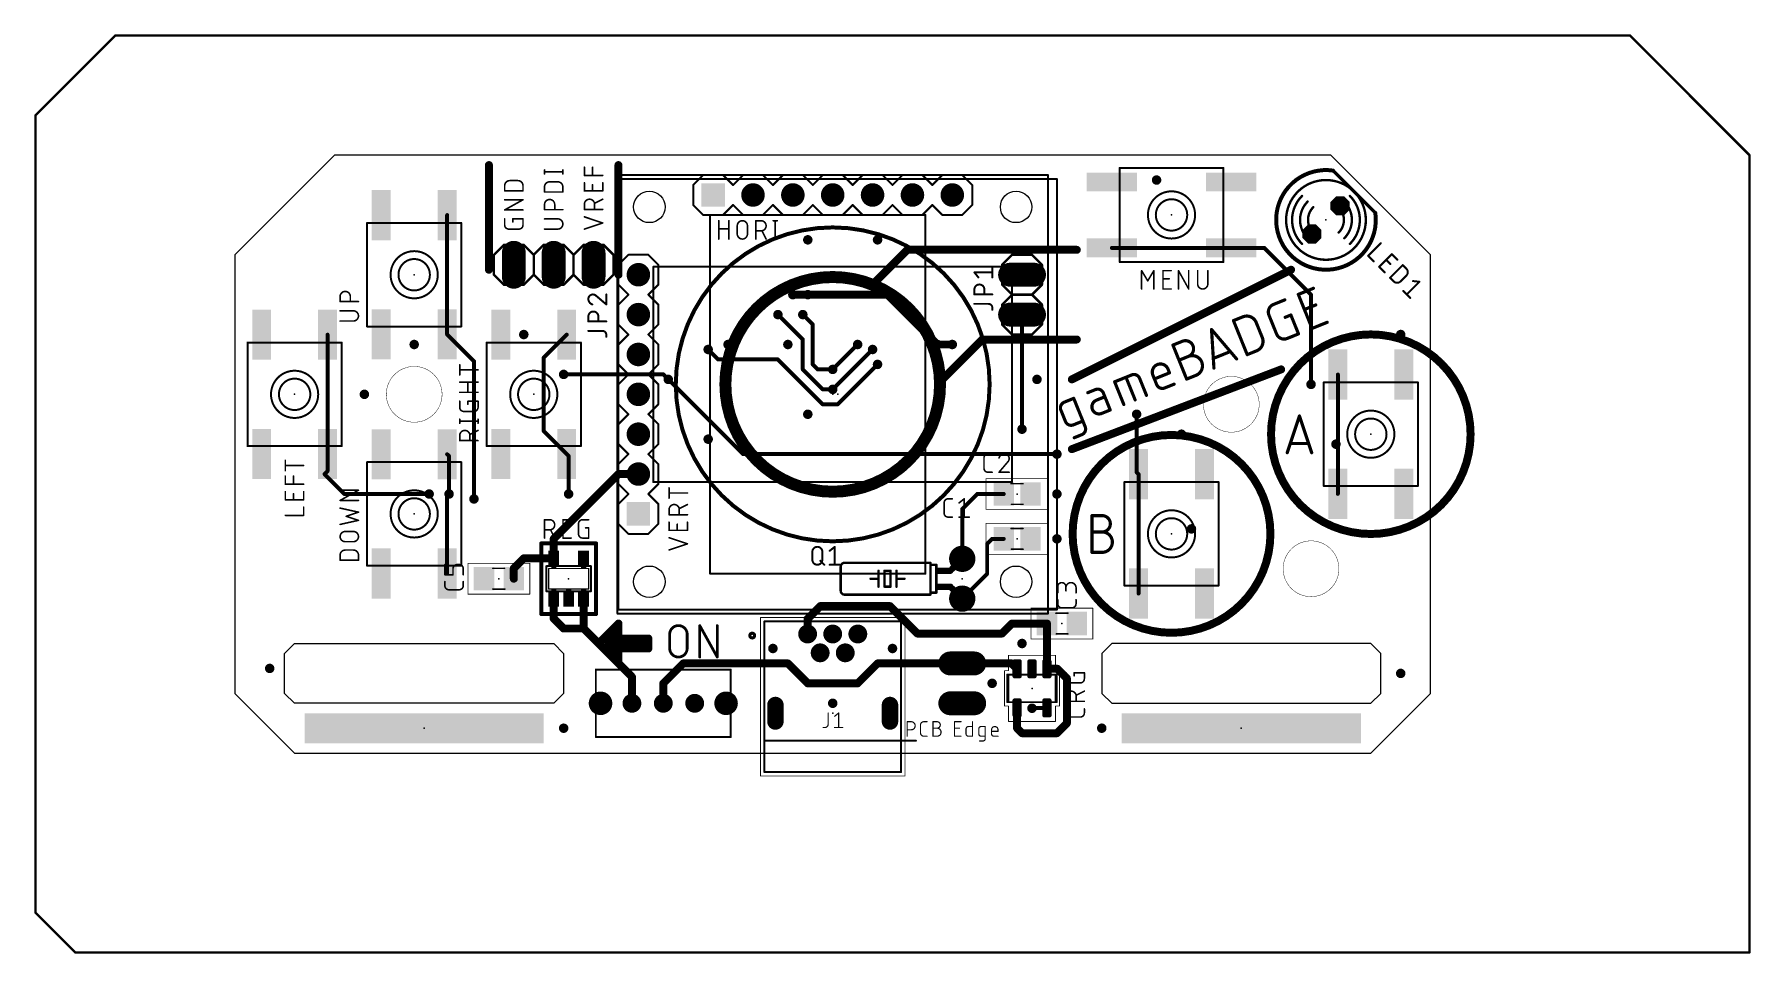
# Model space of a CAD drawing. Extents: x -0.5 to 3.8, y -0.5 to 1.8.
import ezdxf

# ---------------------------------------------------------------- set-up
doc = ezdxf.new("R2010")
doc.units = 0
for name, color, linetype in [('1', 22, 'CONTINUOUS'), ('17', 82, 'CONTINUOUS'), ('18', 82, 'CONTINUOUS'), ('20', 30, 'CONTINUOUS'), ('21', 253, 'CONTINUOUS'), ('23', 7, 'CONTINUOUS'), ('25', 253, 'CONTINUOUS'), ('39', 22, 'CONTINUOUS'), ('51', 253, 'CONTINUOUS')]:
    doc.layers.add(name, color=color, linetype=linetype)

# ---------------------------------------------------------------- blocks, each defined once
blk = doc.blocks.new('RECT')
blk.add_solid([(-0.5, -0.5), (0.5, -0.5), (-0.5, 0.5), (0.5, 0.5)])
blk = doc.blocks.new('RECT195200X96000R50')
at = {"const_width": 0.005906}
blk.add_lwpolyline([(0.021063, -0.005906), (0.021063, 0.005906, 0.414214), (0.01811, 0.008858), (-0.01811, 0.008858, 0.414214), (-0.021063, 0.005906), (-0.021063, -0.005906, 0.414214), (-0.01811, -0.008858), (0.01811, -0.008858, 0.414214)], format="xyb", close=True, dxfattribs=at)
blk.add_solid([(-0.01911, -0.006906), (0.01911, -0.006906), (-0.01911, 0.006906), (0.01911, 0.006906)])
blk = doc.blocks.new('SQUAREP')
blk.add_solid([(-0.5, -0.5), (0.5, -0.5), (-0.5, 0.5), (0.5, 0.5)])
blk = doc.blocks.new('ROUNDP')
at = {"const_width": 0.5}
blk.add_lwpolyline([(0, -0.25, 1), (0, 0.25, 1), (0, -0.25)], format="xyb", dxfattribs=at)
blk = doc.blocks.new('LONGP100')
at = {"const_width": 1}
blk.add_lwpolyline([(-0.5, 0), (0.5, 0)], dxfattribs=at)
at = {"const_width": 0.5}
for points in [[(-0.5, 0.25, 1), (-0.5, -0.25)], [(0.5, -0.25, 1), (0.5, 0.25)]]:
    blk.add_lwpolyline(points, format="xyb", dxfattribs=at)
blk = doc.blocks.new('OCTAGONP')
at = {"const_width": 0.5}
blk.add_lwpolyline([(-0.25, -0.103553), (-0.25, 0.103553), (-0.103553, 0.25), (0.103553, 0.25), (0.25, 0.103553), (0.25, -0.103553), (0.103553, -0.25), (-0.103553, -0.25), (-0.25, -0.103553), (-0.25, 0.103553)], dxfattribs=at)
blk = doc.blocks.new('ROUNDV')
at = {"const_width": 0.5}
blk.add_lwpolyline([(0, -0.25, 1), (0, 0.25, 1), (0, -0.25)], format="xyb", dxfattribs=at)

msp = doc.modelspace()

# ---------------------------------------------------------------- linework, layer by layer
at = {"layer": '1'}
for points, const_width in [([(-0.5, 1.6), (-0.3, 1.8)], 0.006), ([(-0.3, 1.8), (3.5, 1.8)], 0.006), ([(3.5, 1.8), (3.8, 1.5)], 0.006), ([(-0.5, -0.4), (-0.5, 1.6)], 0.006), ([(3.8, 1.5), (3.8, -0.5)], 0.006), ([(0.532677, 1.050394), (0.532677, 1.349606)], 0.01), ([(2.499606, 1.267323), (2.200394, 1.267323)], 0.01), ([(2.582677, 1.267323), (2.499606, 1.267323)], 0.01), ([(2.7, 1.15), (2.582677, 1.267323)], 0.01), ([(1.4, 1.15), (1.4375, 1.15)], 0.02), ([(1.4375, 1.15), (1.6375, 1.15)], 0.02), ([(1.6375, 1.15), (1.7625, 1.025)], 0.02), ([(2.7, 0.925), (2.7, 1.15)], 0.01), ([(1.425, 1.0375), (1.3625, 1.1)], 0.01), ([(1.45, 1.075), (1.425, 1.1)], 0.01), ([(1.45, 0.975), (1.45, 1.075)], 0.01), ([(1.975, 0.8125), (1.975, 1.1)], 0.01), ([(0.232677, 0.750394), (0.232677, 1.049606)], 0.01), ([(0.6, 0.983071), (0.532677, 1.050394)], 0.01), ([(0.775, 0.991929), (0.832677, 1.049606)], 0.01), ([(1.425, 0.9625), (1.425, 1.0375)], 0.01), ([(1.7625, 1.025), (1.8, 1.025)], 0.02), ([(0.775, 0.808071), (0.775, 0.991929)], 0.01), ([(1.2125, 0.9875), (1.1875, 1.0125)], 0.01), ([(1.3625, 0.9875), (1.2125, 0.9875)], 0.01), ([(1.475, 0.875), (1.3625, 0.9875)], 0.01), ([(1.5625, 1.025), (1.5, 0.9625)], 0.01), ([(1.5, 0.9125), (1.6, 1.0125)], 0.01), ([(0.6, 0.6375), (0.6, 0.983071)], 0.01), ([(1.075, 0.95), (0.825, 0.95)], 0.01), ([(1.0875, 0.9375), (1.075, 0.95)], 0.01), ([(1.475, 0.9125), (1.425, 0.9625)], 0.01), ([(1.4625, 0.9625), (1.45, 0.975)], 0.01), ([(1.5, 0.9625), (1.4625, 0.9625)], 0.01), ([(1.6125, 0.975), (1.5125, 0.875)], 0.01), ([(2.767323, 0.779823), (2.767323, 0.949606)], 0.01), ([(1.275, 0.75), (1.0875, 0.9375)], 0.01), ([(1.5, 0.9125), (1.475, 0.9125)], 0.01), ([(1.5125, 0.875), (1.475, 0.875)], 0.01), ([(2.2625, 0.85), (2.2625, 0.704429)], 0.01), ([(0.832677, 0.750394), (0.775, 0.808071)], 0.01), ([(2.7625, 0.775), (2.767323, 0.779823)], 0.01), ([(2.7625, 0.775), (2.767323, 0.770177)], 0.01), ([(2.767323, 0.770177), (2.767323, 0.650394)], 0.01), ([(0.232677, 0.707677), (0.232677, 0.750394)], 0.01), ([(0.5375, 0.744783), (0.532677, 0.749606)], 0.01), ([(0.5375, 0.65), (0.5375, 0.744783)], 0.01), ([(0.832677, 0.75), (0.832677, 0.750394)], 0.01), ([(0.8375, 0.745177), (0.832677, 0.75)], 0.01), ([(0.8375, 0.65), (0.8375, 0.745177)], 0.01), ([(2.0625, 0.75), (1.275, 0.75)], 0.01), ([(0.225, 0.7), (0.232677, 0.707677)], 0.01), ([(0.275, 0.65), (0.225, 0.7)], 0.01), ([(0.800098, 0.5375), (0.962598, 0.7)], 0.02), ([(0.962598, 0.7), (1.0125, 0.7)], 0.02), ([(2.2625, 0.704429), (2.267323, 0.699606)], 0.01), ([(2.267323, 0.699606), (2.267323, 0.400394)], 0.01), ([(0.4875, 0.65), (0.275, 0.65)], 0.01), ([(0.532677, 0.645177), (0.5375, 0.65)], 0.01), ([(0.532677, 0.450394), (0.532677, 0.645177)], 0.01), ([(1.825, 0.6125), (1.8625, 0.65)], 0.01), ([(1.8625, 0.65), (1.929035, 0.65)], 0.01), ([(1.825, 0.4875), (1.825, 0.6125)], 0.01), ([(0.800098, 0.488681), (0.800098, 0.5375)], 0.02), ([(1.8875, 0.525), (1.9, 0.5375)], 0.01), ([(1.8875, 0.45), (1.8875, 0.525)], 0.01), ([(1.9, 0.5375), (1.929035, 0.5375)], 0.01), ([(0.699902, 0.463583), (0.725, 0.488681)], 0.02), ([(0.725, 0.488681), (0.800098, 0.488681)], 0.02), ([(0.699902, 0.4375), (0.699902, 0.463583)], 0.02), ([(1.825, 0.3875), (1.8875, 0.45)], 0.01), ([(0.800098, 0.386713), (0.800098, 0.337598)], 0.02), ([(0.874902, 0.375), (0.874902, 0.386713)], 0.02), ([(0.800098, 0.337598), (0.8, 0.3375)], 0.02), ([(0.824902, 0.312598), (0.8, 0.3375)], 0.02), ([(0.874902, 0.375), (0.874902, 0.312598)], 0.02), ([(1.437008, 0.337008), (1.46875, 0.36875)], 0.02), ([(1.437008, 0.298819), (1.437008, 0.337008)], 0.02), ([(1.46875, 0.36875), (1.64375, 0.36875)], 0.02), ([(1.64375, 0.36875), (1.7125, 0.3)], 0.02), ([(0.874902, 0.312598), (0.824902, 0.312598)], 0.02), ([(0.99626, 0.19124), (0.874902, 0.312598)], 0.02), ([(1.437008, 0.298819), (1.436319, 0.298819)], 0.02), ([(1.7125, 0.3), (1.924902, 0.3)], 0.02), ([(1.924902, 0.3), (1.949902, 0.325)], 0.02), ([(1.949902, 0.325), (2.037598, 0.325)], 0.02), ([(1.975, 0.324902), (2.037598, 0.325)], 0.02), ([(2.037402, 0.324803), (2.037598, 0.325)], 0.02), ([(2.037402, 0.211516), (2.037402, 0.324803)], 0.02), ([(1.075, 0.175), (1.125, 0.225)], 0.02), ([(1.125, 0.225), (1.3875, 0.225)], 0.02), ([(1.3875, 0.225), (1.4375, 0.175)], 0.02), ([(1.5625, 0.175), (1.6125, 0.225)], 0.02), ([(1.6125, 0.225), (1.825, 0.225)], 0.02), ([(1.825, 0.225), (1.949114, 0.225)], 0.02), ([(1.949114, 0.225), (1.962598, 0.211516)], 0.02), ([(2.037402, 0.211516), (2.063484, 0.211516)], 0.02), ([(2.063484, 0.211516), (2.0875, 0.1875)], 0.02), ([(0.99626, 0.125), (0.99626, 0.19124)], 0.02), ([(1.075, 0.125), (1.075, 0.175)], 0.02), ([(1.4375, 0.175), (1.5625, 0.175)], 0.02), ([(2.0875, 0.075), (2.0875, 0.1875)], 0.02), ([(1.962598, 0.113484), (1.962598, 0.0625)], 0.02), ([(2.000984, 0.113484), (2, 0.1125)], 0.01), ([(2.037402, 0.113484), (2.000984, 0.113484)], 0.01), ([(1.962598, 0.0625), (1.975098, 0.05)], 0.02), ([(1.975098, 0.05), (2.0625, 0.05)], 0.02), ([(2.0625, 0.05), (2.0875, 0.075)], 0.02), ([(-0.4, -0.5), (-0.5, -0.4)], 0.006), ([(3.8, -0.5), (-0.4, -0.5)], 0.006)]:
    msp.add_lwpolyline(points, dxfattribs=dict(at, const_width=const_width))
for points, const_width in [([(-0.3, 1.8015, 1), (-0.3, 1.7985)], 0.003), ([(-0.298939, 1.798939, 1), (-0.301061, 1.801061)], 0.003), ([(3.501061, 1.801061, 1), (3.498939, 1.798939)], 0.003), ([(3.5, 1.7985, 1), (3.5, 1.8015)], 0.003), ([(-0.4985, 1.6, 1), (-0.5015, 1.6)], 0.003), ([(-0.501061, 1.601061, 1), (-0.498939, 1.598939)], 0.003), ([(3.8015, 1.5, 1), (3.7985, 1.5)], 0.003), ([(3.798939, 1.498939, 1), (3.801061, 1.501061)], 0.003), ([(0.535177, 1.349606, 1), (0.530177, 1.349606)], 0.005), ([(2.200394, 1.269823, 1), (2.200394, 1.264823)], 0.005), ([(2.499606, 1.269823, 1), (2.499606, 1.264823)], 0.005), ([(2.499606, 1.264823, 1), (2.499606, 1.269823)], 0.005), ([(2.584445, 1.269091, 1), (2.580909, 1.265555)], 0.005), ([(2.582677, 1.264823, 1), (2.582677, 1.269823)], 0.005), ([(1.4, 1.155, 1), (1.4, 1.145)], 0.01), ([(1.4375, 1.155, 1), (1.4375, 1.145)], 0.01), ([(1.4375, 1.145, 1), (1.4375, 1.155)], 0.01), ([(1.641036, 1.153536, 1), (1.633964, 1.146464)], 0.01), ([(1.6375, 1.145, 1), (1.6375, 1.155)], 0.01), ([(2.7025, 1.15, 1), (2.6975, 1.15)], 0.005), ([(2.698232, 1.148232, 1), (2.701768, 1.151768)], 0.005), ([(1.364268, 1.101768, 1), (1.360732, 1.098232)], 0.005), ([(1.426768, 1.101768, 1), (1.423232, 1.098232)], 0.005), ([(1.4525, 1.075, 1), (1.4475, 1.075)], 0.005), ([(1.448232, 1.073232, 1), (1.451768, 1.076768)], 0.005), ([(1.9775, 1.1, 1), (1.9725, 1.1)], 0.005), ([(0.235177, 1.049606, 1), (0.230177, 1.049606)], 0.005), ([(0.534445, 1.052161, 1), (0.530909, 1.048626)], 0.005), ([(0.530177, 1.050394, 1), (0.535177, 1.050394)], 0.005), ([(0.834445, 1.047839, 1), (0.830909, 1.051374)], 0.005), ([(1.4275, 1.0375, 1), (1.4225, 1.0375)], 0.005), ([(1.423232, 1.035732, 1), (1.426768, 1.039268)], 0.005), ([(1.7625, 1.03, 1), (1.7625, 1.02)], 0.01), ([(1.758964, 1.021464, 1), (1.766036, 1.028536)], 0.01), ([(1.8, 1.02, 1), (1.8, 1.03)], 0.01), ([(0.7775, 0.991929, 1), (0.7725, 0.991929)], 0.005), ([(0.773232, 0.993697, 1), (0.776768, 0.990161)], 0.005), ([(1.189268, 1.014268, 1), (1.185732, 1.010732)], 0.005), ([(1.2125, 0.99, 1), (1.2125, 0.985)], 0.005), ([(1.210732, 0.985732, 1), (1.214268, 0.989268)], 0.005), ([(1.364268, 0.989268, 1), (1.360732, 0.985732)], 0.005), ([(1.3625, 0.985, 1), (1.3625, 0.99)], 0.005), ([(1.564268, 1.023232, 1), (1.560732, 1.026768)], 0.005), ([(1.601768, 1.010732, 1), (1.598232, 1.014268)], 0.005), ([(0.6025, 0.983071, 1), (0.5975, 0.983071)], 0.005), ([(0.598232, 0.981303, 1), (0.601768, 0.984839)], 0.005), ([(0.825, 0.9525, 1), (0.825, 0.9475)], 0.005), ([(1.076768, 0.951768, 1), (1.073232, 0.948232)], 0.005), ([(1.075, 0.9475, 1), (1.075, 0.9525)], 0.005), ([(1.426768, 0.964268, 1), (1.423232, 0.960732)], 0.005), ([(1.4225, 0.9625, 1), (1.4275, 0.9625)], 0.005), ([(1.451768, 0.976768, 1), (1.448232, 0.973232)], 0.005), ([(1.4475, 0.975, 1), (1.4525, 0.975)], 0.005), ([(1.4625, 0.965, 1), (1.4625, 0.96)], 0.005), ([(1.460732, 0.960732, 1), (1.464268, 0.964268)], 0.005), ([(1.498232, 0.964268, 1), (1.501768, 0.960732)], 0.005), ([(1.5, 0.96, 1), (1.5, 0.965)], 0.005), ([(1.614268, 0.973232, 1), (1.610732, 0.976768)], 0.005), ([(2.769823, 0.949606, 1), (2.764823, 0.949606)], 0.005), ([(1.089268, 0.939268, 1), (1.085732, 0.935732)], 0.005), ([(1.085732, 0.935732, 1), (1.089268, 0.939268)], 0.005), ([(1.475, 0.915, 1), (1.475, 0.91)], 0.005), ([(1.473232, 0.910732, 1), (1.476768, 0.914268)], 0.005), ([(1.498232, 0.914268, 1), (1.501768, 0.910732)], 0.005), ([(1.5, 0.91, 1), (1.5, 0.915)], 0.005), ([(2.6975, 0.925, 1), (2.7025, 0.925)], 0.005), ([(1.475, 0.8775, 1), (1.475, 0.8725)], 0.005), ([(1.473232, 0.873232, 1), (1.476768, 0.876768)], 0.005), ([(1.510732, 0.876768, 1), (1.514268, 0.873232)], 0.005), ([(1.5125, 0.8725, 1), (1.5125, 0.8775)], 0.005), ([(2.265, 0.85, 1), (2.26, 0.85)], 0.005), ([(0.776768, 0.809839, 1), (0.773232, 0.806303)], 0.005), ([(0.7725, 0.808071, 1), (0.7775, 0.808071)], 0.005), ([(1.9725, 0.8125, 1), (1.9775, 0.8125)], 0.005), ([(2.764268, 0.776768, 1), (2.760732, 0.773232)], 0.005), ([(2.760732, 0.776768, 1), (2.764268, 0.773232)], 0.005), ([(2.764823, 0.779823, 1), (2.769823, 0.779823)], 0.005), ([(2.769823, 0.770177, 1), (2.764823, 0.770177)], 0.005), ([(2.769091, 0.778055, 1), (2.765555, 0.781591)], 0.005), ([(0.235177, 0.750394, 1), (0.230177, 0.750394)], 0.005), ([(0.230177, 0.750394, 1), (0.235177, 0.750394)], 0.005), ([(0.534445, 0.751374, 1), (0.530909, 0.747839)], 0.005), ([(0.54, 0.744783, 1), (0.535, 0.744783)], 0.005), ([(0.535732, 0.743016, 1), (0.539268, 0.746551)], 0.005), ([(0.835177, 0.750394, 1), (0.830177, 0.750394)], 0.005), ([(0.834445, 0.751768, 1), (0.830909, 0.748232)], 0.005), ([(0.830177, 0.75, 1), (0.835177, 0.75)], 0.005), ([(0.830909, 0.748626, 1), (0.834445, 0.752161)], 0.005), ([(0.84, 0.745177, 1), (0.835, 0.745177)], 0.005), ([(0.835732, 0.743409, 1), (0.839268, 0.746945)], 0.005), ([(1.275, 0.7525, 1), (1.275, 0.7475)], 0.005), ([(1.273232, 0.748232, 1), (1.276768, 0.751768)], 0.005), ([(2.0625, 0.7475, 1), (2.0625, 0.7525)], 0.005), ([(2.765555, 0.768409, 1), (2.769091, 0.771945)], 0.005), ([(0.226768, 0.701768, 1), (0.223232, 0.698232)], 0.005), ([(0.223232, 0.701768, 1), (0.226768, 0.698232)], 0.005), ([(0.230177, 0.707677, 1), (0.235177, 0.707677)], 0.005), ([(0.234445, 0.705909, 1), (0.230909, 0.709445)], 0.005), ([(0.962598, 0.705, 1), (0.962598, 0.695)], 0.01), ([(0.966134, 0.696464, 1), (0.959063, 0.703536)], 0.01), ([(1.0125, 0.695, 1), (1.0125, 0.705)], 0.01), ([(2.264268, 0.706197, 1), (2.260732, 0.702661)], 0.005), ([(2.26, 0.704429, 1), (2.265, 0.704429)], 0.005), ([(2.269823, 0.699606, 1), (2.264823, 0.699606)], 0.005), ([(2.265555, 0.697839, 1), (2.269091, 0.701374)], 0.005), ([(0.275, 0.6525, 1), (0.275, 0.6475)], 0.005), ([(0.273232, 0.648232, 1), (0.276768, 0.651768)], 0.005), ([(0.4875, 0.6475, 1), (0.4875, 0.6525)], 0.005), ([(0.535177, 0.645177, 1), (0.530177, 0.645177)], 0.005), ([(0.530909, 0.646945, 1), (0.534445, 0.643409)], 0.005), ([(0.535, 0.65, 1), (0.54, 0.65)], 0.005), ([(0.539268, 0.648232, 1), (0.535732, 0.651768)], 0.005), ([(0.835, 0.65, 1), (0.84, 0.65)], 0.005), ([(1.8625, 0.6525, 1), (1.8625, 0.6475)], 0.005), ([(1.864268, 0.648232, 1), (1.860732, 0.651768)], 0.005), ([(1.929035, 0.6475, 1), (1.929035, 0.6525)], 0.005), ([(2.764823, 0.650394, 1), (2.769823, 0.650394)], 0.005), ([(0.5975, 0.6375, 1), (0.6025, 0.6375)], 0.005), ([(1.8275, 0.6125, 1), (1.8225, 0.6125)], 0.005), ([(1.823232, 0.614268, 1), (1.826768, 0.610732)], 0.005), ([(0.805098, 0.5375, 1), (0.795098, 0.5375)], 0.01), ([(0.796563, 0.541036, 1), (0.803634, 0.533964)], 0.01), ([(1.89, 0.525, 1), (1.885, 0.525)], 0.005), ([(1.885732, 0.526768, 1), (1.889268, 0.523232)], 0.005), ([(1.9, 0.54, 1), (1.9, 0.535)], 0.005), ([(1.901768, 0.535732, 1), (1.898232, 0.539268)], 0.005), ([(1.929035, 0.535, 1), (1.929035, 0.54)], 0.005), ([(0.725, 0.493681, 1), (0.725, 0.483681)], 0.01), ([(0.728536, 0.485146, 1), (0.721464, 0.492217)], 0.01), ([(0.795098, 0.488681, 1), (0.805098, 0.488681)], 0.01), ([(0.800098, 0.483681, 1), (0.800098, 0.493681)], 0.01), ([(1.8225, 0.4875, 1), (1.8275, 0.4875)], 0.005), ([(0.530177, 0.450394, 1), (0.535177, 0.450394)], 0.005), ([(0.704902, 0.463583, 1), (0.694902, 0.463583)], 0.01), ([(0.696366, 0.467118, 1), (0.703437, 0.460047)], 0.01), ([(0.694902, 0.4375, 1), (0.704902, 0.4375)], 0.01), ([(1.885, 0.45, 1), (1.89, 0.45)], 0.005), ([(1.889268, 0.448232, 1), (1.885732, 0.451768)], 0.005), ([(0.805098, 0.386713, 1), (0.795098, 0.386713)], 0.01), ([(0.879902, 0.386713, 1), (0.869902, 0.386713)], 0.01), ([(1.823232, 0.389268, 1), (1.826768, 0.385732)], 0.005), ([(2.264823, 0.400394, 1), (2.269823, 0.400394)], 0.005), ([(0.803536, 0.341036, 1), (0.796464, 0.333964)], 0.01), ([(0.796464, 0.341036, 1), (0.803536, 0.333964)], 0.01), ([(0.803634, 0.334063, 1), (0.796563, 0.341134)], 0.01), ([(0.879902, 0.375, 1), (0.869902, 0.375)], 0.01), ([(0.869902, 0.375, 1), (0.879902, 0.375)], 0.01), ([(1.442008, 0.337008, 1), (1.432008, 0.337008)], 0.01), ([(1.433472, 0.340543, 1), (1.440543, 0.333472)], 0.01), ([(1.46875, 0.37375, 1), (1.46875, 0.36375)], 0.01), ([(1.472286, 0.365214, 1), (1.465214, 0.372286)], 0.01), ([(1.647286, 0.372286, 1), (1.640214, 0.365214)], 0.01), ([(1.64375, 0.36375, 1), (1.64375, 0.37375)], 0.01), ([(0.795098, 0.337598, 1), (0.805098, 0.337598)], 0.01), ([(0.824902, 0.317598, 1), (0.824902, 0.307598)], 0.01), ([(0.821366, 0.309063, 1), (0.828437, 0.316134)], 0.01), ([(0.878437, 0.316134, 1), (0.871366, 0.309063)], 0.01), ([(0.869902, 0.312598, 1), (0.879902, 0.312598)], 0.01), ([(0.874902, 0.307598, 1), (0.874902, 0.317598)], 0.01), ([(1.436319, 0.303819, 1), (1.436319, 0.293819)], 0.01), ([(1.432008, 0.298819, 1), (1.442008, 0.298819)], 0.01), ([(1.437008, 0.293819, 1), (1.437008, 0.303819)], 0.01), ([(1.7125, 0.305, 1), (1.7125, 0.295)], 0.01), ([(1.708964, 0.296464, 1), (1.716036, 0.303536)], 0.01), ([(1.921366, 0.303536, 1), (1.928437, 0.296464)], 0.01), ([(1.924902, 0.295, 1), (1.924902, 0.305)], 0.01), ([(1.949902, 0.33, 1), (1.949902, 0.32)], 0.01), ([(1.953437, 0.321464, 1), (1.946366, 0.328536)], 0.01), ([(1.974992, 0.329902, 1), (1.975008, 0.319902)], 0.01), ([(2.042402, 0.324803, 1), (2.032402, 0.324803)], 0.01), ([(2.033866, 0.328339, 1), (2.040937, 0.321268)], 0.01), ([(2.041134, 0.321464, 1), (2.034063, 0.328536)], 0.01), ([(2.037606, 0.32, 1), (2.037591, 0.33)], 0.01), ([(2.037598, 0.32, 1), (2.037598, 0.33)], 0.01), ([(1.125, 0.23, 1), (1.125, 0.22)], 0.01), ([(1.128536, 0.221464, 1), (1.121464, 0.228536)], 0.01), ([(1.391036, 0.228536, 1), (1.383964, 0.221464)], 0.01), ([(1.3875, 0.22, 1), (1.3875, 0.23)], 0.01), ([(1.6125, 0.23, 1), (1.6125, 0.22)], 0.01), ([(1.616036, 0.221464, 1), (1.608964, 0.228536)], 0.01), ([(1.825, 0.23, 1), (1.825, 0.22)], 0.01), ([(1.825, 0.22, 1), (1.825, 0.23)], 0.01), ([(1.95265, 0.228536, 1), (1.945579, 0.221464)], 0.01), ([(1.949114, 0.22, 1), (1.949114, 0.23)], 0.01), ([(1.959063, 0.20798, 1), (1.966134, 0.215051)], 0.01), ([(2.037402, 0.216516, 1), (2.037402, 0.206516)], 0.01), ([(2.032402, 0.211516, 1), (2.042402, 0.211516)], 0.01), ([(2.06702, 0.215051, 1), (2.059949, 0.20798)], 0.01), ([(2.063484, 0.206516, 1), (2.063484, 0.216516)], 0.01), ([(1.00126, 0.19124, 1), (0.99126, 0.19124)], 0.01), ([(0.992724, 0.187705, 1), (0.999795, 0.194776)], 0.01), ([(1.071464, 0.178536, 1), (1.078536, 0.171464)], 0.01), ([(1.08, 0.175, 1), (1.07, 0.175)], 0.01), ([(1.4375, 0.18, 1), (1.4375, 0.17)], 0.01), ([(1.433964, 0.171464, 1), (1.441036, 0.178536)], 0.01), ([(1.558964, 0.178536, 1), (1.566036, 0.171464)], 0.01), ([(1.5625, 0.17, 1), (1.5625, 0.18)], 0.01), ([(2.0925, 0.1875, 1), (2.0825, 0.1875)], 0.01), ([(2.083964, 0.183964, 1), (2.091036, 0.191036)], 0.01), ([(0.99126, 0.125, 1), (1.00126, 0.125)], 0.01), ([(1.07, 0.125, 1), (1.08, 0.125)], 0.01), ([(1.967598, 0.113484, 1), (1.957598, 0.113484)], 0.01), ([(1.998232, 0.114268, 1), (2.001768, 0.110732)], 0.005), ([(2.000984, 0.115984, 1), (2.000984, 0.110984)], 0.005), ([(2.002752, 0.111716, 1), (1.999216, 0.115252)], 0.005), ([(2.037402, 0.110984, 1), (2.037402, 0.115984)], 0.005), ([(1.966134, 0.066036, 1), (1.959063, 0.058964)], 0.01), ([(1.957598, 0.0625, 1), (1.967598, 0.0625)], 0.01), ([(1.975098, 0.055, 1), (1.975098, 0.045)], 0.01), ([(1.971563, 0.046464, 1), (1.978634, 0.053536)], 0.01), ([(2.058964, 0.053536, 1), (2.066036, 0.046464)], 0.01), ([(2.0625, 0.045, 1), (2.0625, 0.055)], 0.01), ([(2.0825, 0.075, 1), (2.0925, 0.075)], 0.01), ([(2.091036, 0.071464, 1), (2.083964, 0.078536)], 0.01), ([(-0.498939, -0.398939, 1), (-0.501061, -0.401061)], 0.003), ([(-0.5015, -0.4, 1), (-0.4985, -0.4)], 0.003), ([(-0.4, -0.4985, 1), (-0.4, -0.5015)], 0.003), ([(-0.401061, -0.501061, 1), (-0.398939, -0.498939)], 0.003), ([(3.7985, -0.5, 1), (3.8015, -0.5)], 0.003), ([(3.8, -0.5015, 1), (3.8, -0.4985)], 0.003)]:
    msp.add_lwpolyline(points, format="xyb", dxfattribs=dict(at, const_width=const_width))
at = {"layer": '20'}
for p, q in [((0, 1.25), (0.25, 1.5)), ((2.75, 1.5), (0.25, 1.5)), ((3, 1.25), (2.75, 1.5)), ((0, 1.25), (0, 0.15)), ((3, 0.15), (3, 1.25)), ((0.125, 0.25), (0.15, 0.275)), ((0.15, 0.275), (0.8, 0.275)), ((0.825, 0.25), (0.8, 0.275)), ((2.175, 0.25), (2.2, 0.275)), ((2.85, 0.275), (2.2, 0.275)), ((2.875, 0.25), (2.85, 0.275)), ((0.125, 0.15), (0.125, 0.25)), ((0.825, 0.25), (0.825, 0.15)), ((2.175, 0.25), (2.175, 0.15)), ((2.875, 0.15), (2.875, 0.25)), ((0, 0.15), (0.15, 0)), ((0.125, 0.15), (0.15, 0.125)), ((0.8, 0.125), (0.825, 0.15)), ((2.175, 0.15), (2.2, 0.125)), ((3, 0.15), (2.85, 0)), ((2.85, 0.125), (2.875, 0.15)), ((0.8, 0.125), (0.15, 0.125)), ((2.2, 0.125), (2.85, 0.125)), ((0.15, 0), (2.85, 0))]:
    msp.add_line(p, q, dxfattribs=at)
at = {"layer": '20', "const_width": 0.001}
for points in [[(0.45, 0.83, 1), (0.45, 0.97, 1), (0.45, 0.83)], [(2.5, 0.805, 1), (2.5, 0.945, 1), (2.5, 0.805)], [(2.7, 0.3925, 1), (2.7, 0.5325, 1), (2.7, 0.3925)]]:
    msp.add_lwpolyline(points, format="xyb", dxfattribs=at)
at = {"layer": '20'}
for centre in [(1.04, 1.37), (1.96, 1.37), (1.04, 0.43), (1.96, 0.43)]:
    msp.add_circle(centre, 0.03937, dxfattribs=at)
at = {"layer": '21'}
for points, const_width in [([(0.6375, 1.2125), (0.6375, 1.475)], 0.02), ([(0.777, 1.452666), (0.777, 1.462889)], 0.004), ([(0.823, 1.452666), (0.823, 1.462889)], 0.004), ([(0.877, 1.449144), (0.877, 1.469589)], 0.004), ([(0.897445, 1.449144), (0.897445, 1.469589)], 0.004), ([(0.9625, 1.2), (0.9625, 1.475)], 0.02), ([(2.220079, 1.23189), (2.220079, 1.46811)], 0.005), ([(2.220079, 1.46811), (2.479921, 1.46811)], 0.005), ([(2.479921, 1.46811), (2.479921, 1.23189)], 0.005), ([(2.861244, 1.355178), (2.755178, 1.461244)], 0.008), ([(0.677, 1.4105), (0.677, 1.423277)], 0.004), ([(0.689778, 1.436055), (0.710222, 1.436055)], 0.004), ([(0.723, 1.423277), (0.723, 1.4105)], 0.004), ([(0.777, 1.457777), (0.823, 1.457777)], 0.004), ([(0.777, 1.4075), (0.777, 1.420277)], 0.004), ([(0.789778, 1.433055), (0.810222, 1.433055)], 0.004), ([(0.823, 1.420277), (0.823, 1.4075)], 0.004), ([(0.923, 1.449144), (0.877, 1.449144)], 0.004), ([(0.877, 1.410144), (0.877, 1.430589)], 0.004), ([(0.897445, 1.410144), (0.897445, 1.425478)], 0.004), ([(0.923, 1.430589), (0.923, 1.410144)], 0.004), ([(0.96, 1.45), (2.04, 1.45)], 0.005), ([(0.96, 0.35), (0.96, 1.45)], 0.005), ([(0.9625, 0.36), (0.9625, 1.44)], 0.005), ([(0.9625, 1.44), (2.0625, 1.44)], 0.005), ([(1.15, 1.425), (1.175, 1.45)], 0.005), ([(1.15, 1.375), (1.15, 1.425)], 0.005), ([(1.225, 1.45), (1.25, 1.425)], 0.005), ([(1.25, 1.425), (1.275, 1.45)], 0.005), ([(1.325, 1.45), (1.35, 1.425)], 0.005), ([(1.35, 1.425), (1.375, 1.45)], 0.005), ([(1.425, 1.45), (1.45, 1.425)], 0.005), ([(1.45, 1.425), (1.475, 1.45)], 0.005), ([(1.525, 1.45), (1.55, 1.425)], 0.005), ([(1.55, 1.425), (1.575, 1.45)], 0.005), ([(1.625, 1.45), (1.65, 1.425)], 0.005), ([(1.65, 1.425), (1.675, 1.45)], 0.005), ([(1.725, 1.45), (1.75, 1.425)], 0.005), ([(1.75, 1.425), (1.775, 1.45)], 0.005), ([(1.825, 1.45), (1.85, 1.425)], 0.005), ([(1.85, 1.425), (1.85, 1.375)], 0.005), ([(2.04, 1.45), (2.04, 0.35)], 0.005), ([(2.0625, 1.44), (2.0625, 0.36)], 0.005), ([(0.723, 1.4105), (0.677, 1.4105)], 0.004), ([(0.677, 1.3625), (0.723, 1.388055)], 0.004), ([(0.723, 1.388055), (0.677, 1.388055)], 0.004), ([(0.823, 1.4075), (0.777, 1.4075)], 0.004), ([(0.777, 1.363167), (0.777, 1.375944)], 0.004), ([(0.802556, 1.375944), (0.802556, 1.363167)], 0.004), ([(0.923, 1.410144), (0.877, 1.410144)], 0.004), ([(0.877, 1.363845), (0.877, 1.376623)], 0.004), ([(0.923, 1.389401), (0.902556, 1.379179)], 0.004), ([(0.902556, 1.376623), (0.902556, 1.363845)], 0.004), ([(0.723, 1.3625), (0.677, 1.3625)], 0.004), ([(0.677, 1.324722), (0.677, 1.340055)], 0.004), ([(0.697445, 1.332389), (0.697445, 1.340055)], 0.004), ([(0.697445, 1.340055), (0.723, 1.340055)], 0.004), ([(0.723, 1.340055), (0.723, 1.324722)], 0.004), ([(0.823, 1.363167), (0.777, 1.363167)], 0.004), ([(0.810222, 1.340055), (0.777, 1.340055)], 0.004), ([(0.923, 1.363845), (0.877, 1.363845)], 0.004), ([(0.923, 1.329833), (0.877, 1.345167)], 0.004), ([(1.175, 1.35), (1.15, 1.375)], 0.005), ([(1.225, 1.35), (1.175, 1.35)], 0.005), ([(1.1925, 0.45), (1.1925, 1.35)], 0.005), ([(1.1925, 1.35), (1.7325, 1.35)], 0.005), ([(1.25, 1.375), (1.225, 1.35)], 0.005), ([(1.275, 1.35), (1.25, 1.375)], 0.005), ([(1.325, 1.35), (1.275, 1.35)], 0.005), ([(1.35, 1.375), (1.325, 1.35)], 0.005), ([(1.375, 1.35), (1.35, 1.375)], 0.005), ([(1.425, 1.35), (1.375, 1.35)], 0.005), ([(1.45, 1.375), (1.425, 1.35)], 0.005), ([(1.475, 1.35), (1.45, 1.375)], 0.005), ([(1.525, 1.35), (1.475, 1.35)], 0.005), ([(1.55, 1.375), (1.525, 1.35)], 0.005), ([(1.575, 1.35), (1.55, 1.375)], 0.005), ([(1.625, 1.35), (1.575, 1.35)], 0.005), ([(1.65, 1.375), (1.625, 1.35)], 0.005), ([(1.675, 1.35), (1.65, 1.375)], 0.005), ([(1.725, 1.35), (1.675, 1.35)], 0.005), ([(1.75, 1.375), (1.725, 1.35)], 0.005), ([(1.7325, 1.35), (1.7325, 0.45)], 0.005), ([(1.775, 1.35), (1.75, 1.375)], 0.005), ([(1.825, 1.35), (1.775, 1.35)], 0.005), ([(1.85, 1.375), (1.825, 1.35)], 0.005), ([(0.33189, 1.070079), (0.33189, 1.329921)], 0.005), ([(0.33189, 1.329921), (0.56811, 1.329921)], 0.005), ([(0.56811, 1.329921), (0.56811, 1.070079)], 0.005), ([(0.712778, 1.3145), (0.687222, 1.3145)], 0.004), ([(0.777, 1.3145), (0.810222, 1.3145)], 0.004), ([(0.877, 1.3145), (0.923, 1.329833)], 0.004), ([(0.65, 1.25), (0.675, 1.275)], 0.006), ([(0.65, 1.2), (0.65, 1.25)], 0.006), ([(0.675, 1.275), (0.725, 1.275)], 0.006), ([(0.725, 1.275), (0.75, 1.25)], 0.006), ([(0.75, 1.25), (0.775, 1.275)], 0.006), ([(0.75, 1.2), (0.75, 1.25)], 0.006), ([(0.775, 1.275), (0.825, 1.275)], 0.006), ([(0.825, 1.275), (0.85, 1.25)], 0.006), ([(0.85, 1.25), (0.875, 1.275)], 0.006), ([(0.85, 1.2), (0.85, 1.25)], 0.006), ([(0.875, 1.275), (0.925, 1.275)], 0.006), ([(0.95, 1.25), (0.925, 1.275)], 0.006), ([(0.95, 1.2), (0.95, 1.25)], 0.006), ([(0.9625, 1.225), (0.9875, 1.25)], 0.005), ([(0.9875, 1.25), (1.0375, 1.25)], 0.005), ([(1.0375, 1.25), (1.0625, 1.225)], 0.005), ([(1.6875, 1.2625), (1.6, 1.175)], 0.02), ([(2.1125, 1.2625), (1.6875, 1.2625)], 0.02), ([(1.925, 1.225), (1.95, 1.25)], 0.006), ([(1.95, 1.25), (2, 1.25)], 0.006), ([(2, 1.25), (2.025, 1.225)], 0.006), ([(1.05, 1.22), (1.95, 1.22)], 0.005), ([(1.05, 0.68), (1.05, 1.22)], 0.005), ([(1.0625, 1.225), (1.0625, 1.175)], 0.005), ([(1.925, 1.175), (1.925, 1.225)], 0.006), ([(1.95, 1.22), (1.95, 0.68)], 0.005), ([(2.025, 1.225), (2.025, 1.175)], 0.006), ([(2.1, 0.9375), (2.65, 1.2125)], 0.02), ([(2.479921, 1.23189), (2.220079, 1.23189)], 0.005), ([(0.675, 1.175), (0.65, 1.2)], 0.006), ([(0.725, 1.175), (0.675, 1.175)], 0.006), ([(0.75, 1.2), (0.725, 1.175)], 0.006), ([(0.775, 1.175), (0.75, 1.2)], 0.006), ([(0.825, 1.175), (0.775, 1.175)], 0.006), ([(0.85, 1.2), (0.825, 1.175)], 0.006), ([(0.875, 1.175), (0.85, 1.2)], 0.006), ([(0.925, 1.175), (0.875, 1.175)], 0.006), ([(0.925, 1.175), (0.95, 1.2)], 0.006), ([(0.9875, 1.15), (0.9625, 1.175)], 0.005), ([(1.0625, 1.175), (1.0375, 1.15)], 0.005), ([(1.95, 1.15), (1.925, 1.175)], 0.006), ([(2.025, 1.175), (2, 1.15)], 0.006), ([(2.668118, 1.150624), (2.706029, 1.165941)], 0.008), ([(0.9625, 1.125), (0.9875, 1.15)], 0.005), ([(1.0375, 1.15), (1.0625, 1.125)], 0.005), ([(1.0625, 1.125), (1.0625, 1.075)], 0.005), ([(1.925, 1.125), (1.95, 1.15)], 0.006), ([(1.925, 1.075), (1.925, 1.125)], 0.006), ([(1.95, 1.15), (2, 1.15)], 0.006), ([(2, 1.15), (2.025, 1.125)], 0.006), ([(2.025, 1.125), (2.025, 1.075)], 0.006), ([(2.605689, 1.125401), (2.634123, 1.136889)], 0.008), ([(2.702582, 1.065323), (2.668118, 1.150624)], 0.008), ([(2.683435, 1.112712), (2.711868, 1.1242)], 0.008), ([(0.9875, 1.05), (0.9625, 1.075)], 0.005), ([(1.0625, 1.075), (1.0375, 1.05)], 0.005), ([(1.925, 1.075), (1.95, 1.05)], 0.006), ([(2, 1.05), (2.025, 1.075)], 0.006), ([(2.505438, 1.084897), (2.529133, 1.09447)], 0.008), ([(2.539902, 0.999596), (2.505438, 1.084897)], 0.008), ([(2.562401, 1.080349), (2.577718, 1.042437)], 0.008), ([(2.613539, 1.051397), (2.594392, 1.098787)], 0.008), ([(2.635223, 1.093233), (2.64944, 1.098977)], 0.008), ([(2.64944, 1.098977), (2.668587, 1.051588)], 0.008), ([(2.740493, 1.08064), (2.702582, 1.065323)], 0.008), ([(0.56811, 1.070079), (0.33189, 1.070079)], 0.005), ([(0.9625, 1.025), (0.9875, 1.05)], 0.005), ([(1.0375, 1.05), (1.0625, 1.025)], 0.005), ([(1.875, 1.0375), (1.775, 0.9375)], 0.02), ([(2.1125, 1.0375), (1.875, 1.0375)], 0.02), ([(1.95, 1.05), (2, 1.05)], 0.006), ([(2.353549, 1.02353), (2.377243, 1.033103)], 0.008), ([(2.456409, 0.965863), (2.450378, 1.062651)], 0.008), ([(2.450378, 1.062651), (2.513276, 0.988838)], 0.008), ([(2.668587, 1.051588), (2.640153, 1.0401)], 0.008), ([(0.03189, 0.770079), (0.03189, 1.029921)], 0.005), ([(0.03189, 1.029921), (0.26811, 1.029921)], 0.005), ([(0.26811, 1.029921), (0.26811, 0.770079)], 0.005), ([(0.63189, 0.770079), (0.63189, 1.029921)], 0.005), ([(0.63189, 1.029921), (0.86811, 1.029921)], 0.005), ([(0.86811, 1.029921), (0.86811, 0.770079)], 0.005), ([(1.0625, 1.025), (1.0625, 0.975)], 0.005), ([(2.388012, 0.938229), (2.353549, 1.02353)], 0.008), ([(2.368866, 0.985618), (2.39256, 0.995191)], 0.008), ([(2.497551, 1.007292), (2.454901, 0.99006)], 0.008), ([(2.563597, 1.009169), (2.539902, 0.999596)], 0.008), ([(0.9875, 0.95), (0.9625, 0.975)], 0.005), ([(0.9625, 0.925), (0.9875, 0.95)], 0.005), ([(1.0625, 0.975), (1.0375, 0.95)], 0.005), ([(1.0375, 0.95), (1.0625, 0.925)], 0.005), ([(2.1, 0.7625), (2.625, 0.9625)], 0.02), ([(2.20733, 0.931379), (2.249981, 0.94861)], 0.008), ([(2.312795, 0.924376), (2.303222, 0.948071)], 0.008), ([(2.344962, 0.95391), (2.307051, 0.938593)], 0.008), ([(2.341133, 0.963388), (2.344962, 0.95391)], 0.008), ([(2.411707, 0.947802), (2.388012, 0.938229)], 0.008), ([(1.0625, 0.925), (1.0625, 0.875)], 0.005), ([(2.159022, 0.911861), (2.140066, 0.904202)], 0.008), ([(2.196214, 0.860737), (2.178982, 0.903388)], 0.008), ([(2.230306, 0.874511), (2.20733, 0.931379)], 0.008), ([(2.25874, 0.885999), (2.235764, 0.942867)], 0.008), ([(2.269942, 0.940138), (2.287173, 0.897487)], 0.008), ([(2.35645, 0.925477), (2.332756, 0.915904)], 0.008), ([(2.73189, 0.670079), (2.73189, 0.929921)], 0.005), ([(2.73189, 0.929921), (2.96811, 0.929921)], 0.005), ([(2.96811, 0.929921), (2.96811, 0.670079)], 0.005), ([(0.9875, 0.85), (0.9625, 0.875)], 0.005), ([(1.0625, 0.875), (1.0375, 0.85)], 0.005), ([(2.083966, 0.831924), (2.072478, 0.860357)], 0.008), ([(2.080951, 0.880318), (2.104646, 0.889891)], 0.008), ([(2.104646, 0.889891), (2.133365, 0.818807)], 0.008), ([(2.182812, 0.89391), (2.161486, 0.885294)], 0.008), ([(2.174889, 0.852121), (2.196214, 0.860737)], 0.008), ([(0.9625, 0.825), (0.9875, 0.85)], 0.005), ([(1.0375, 0.85), (1.0625, 0.825)], 0.005), ([(1.0625, 0.825), (1.0625, 0.775)], 0.005), ([(2.127621, 0.833024), (2.103927, 0.823451)], 0.008), ([(0.9875, 0.75), (0.9625, 0.775)], 0.005), ([(1.0625, 0.775), (1.0375, 0.75)], 0.005), ([(2.124893, 0.798847), (2.105937, 0.791188)], 0.008), ([(0.26811, 0.770079), (0.03189, 0.770079)], 0.005), ([(0.33189, 0.470079), (0.33189, 0.729921)], 0.005), ([(0.33189, 0.729921), (0.56811, 0.729921)], 0.005), ([(0.56811, 0.729921), (0.56811, 0.470079)], 0.005), ([(0.86811, 0.770079), (0.63189, 0.770079)], 0.005), ([(0.9625, 0.725), (0.9875, 0.75)], 0.005), ([(1.0375, 0.75), (1.0625, 0.725)], 0.005), ([(1.0625, 0.725), (1.0625, 0.675)], 0.005), ([(0.9875, 0.65), (0.9625, 0.675)], 0.005), ([(0.9625, 0.625), (0.9875, 0.65)], 0.005), ([(1.0625, 0.675), (1.0375, 0.65)], 0.005), ([(1.0375, 0.65), (1.0625, 0.625)], 0.005), ([(1.95, 0.68), (1.05, 0.68)], 0.005), ([(2.23189, 0.420079), (2.23189, 0.679921)], 0.005), ([(2.23189, 0.679921), (2.46811, 0.679921)], 0.005), ([(2.46811, 0.679921), (2.46811, 0.420079)], 0.005), ([(2.96811, 0.670079), (2.73189, 0.670079)], 0.005), ([(1.0625, 0.625), (1.0625, 0.575)], 0.005), ([(0.9875, 0.55), (0.9625, 0.575)], 0.005), ([(1.0625, 0.575), (1.0375, 0.55)], 0.005), ([(1.0375, 0.55), (0.9875, 0.55)], 0.005), ([(1.745, 0.4775), (1.53, 0.4775)], 0.006), ([(1.745, 0.4775), (1.745, 0.4725)], 0.006), ([(1.76, 0.4725), (1.745, 0.4725)], 0.006), ([(1.745, 0.4725), (1.745, 0.4025)], 0.006), ([(1.76, 0.4025), (1.76, 0.4725)], 0.006), ([(0.56811, 0.470079), (0.33189, 0.470079)], 0.005), ([(0.781594, 0.406004), (0.781594, 0.468996)], 0.005), ([(0.7875, 0.463091), (0.887894, 0.463091)], 0.002953), ([(0.7875, 0.411516), (0.7875, 0.463091)], 0.002953), ([(0.887894, 0.463091), (0.887894, 0.411516)], 0.002953), ([(0.893406, 0.468996), (0.893406, 0.406004)], 0.005), ([(1.7325, 0.45), (1.1925, 0.45)], 0.005), ([(1.52, 0.4075), (1.52, 0.4675)], 0.006), ([(1.615, 0.4375), (1.595, 0.4375)], 0.006), ([(1.615, 0.4375), (1.615, 0.4575)], 0.006), ([(1.615, 0.4175), (1.615, 0.4375)], 0.006), ([(1.645, 0.4575), (1.63, 0.4575)], 0.006), ([(1.63, 0.4175), (1.63, 0.4575)], 0.006), ([(1.645, 0.4575), (1.645, 0.4175)], 0.006), ([(1.66, 0.4375), (1.66, 0.4575)], 0.006), ([(1.66, 0.4175), (1.66, 0.4375)], 0.006), ([(1.66, 0.4375), (1.68, 0.4375)], 0.006), ([(1.795, 0.4575), (1.78, 0.4575)], 0.016), ([(0.887894, 0.411516), (0.7875, 0.411516)], 0.002953), ([(1.745, 0.3975), (1.53, 0.3975)], 0.006), ([(1.63, 0.4175), (1.645, 0.4175)], 0.006), ([(1.76, 0.4025), (1.745, 0.4025)], 0.006), ([(1.745, 0.3975), (1.745, 0.4025)], 0.006), ([(1.795, 0.4175), (1.775, 0.4175)], 0.016), ([(2.46811, 0.420079), (2.23189, 0.420079)], 0.005), ([(0.8375, 0.386713), (0.8375, 0.386319)], 0.000394), ([(2.04, 0.35), (0.96, 0.35)], 0.005), ([(2.0625, 0.36), (0.9625, 0.36)], 0.005), ([(0.95, 0.3125), (0.9125, 0.275)], 0.02), ([(0.9625, 0.325), (0.95, 0.3125)], 0.02), ([(0.95, 0.3125), (0.95, 0.25)], 0.02), ([(0.9625, 0.2875), (0.9625, 0.325)], 0.02), ([(1.091, 0.262944), (1.091, 0.298055)], 0.007), ([(1.134889, 0.298055), (1.134889, 0.262944)], 0.007), ([(1.166418, 0.241), (1.166418, 0.32)], 0.007), ([(1.166418, 0.32), (1.210307, 0.241)], 0.007), ([(1.210307, 0.241), (1.210307, 0.32)], 0.007), ([(1.32874, 0.330315), (1.67126, 0.330315)], 0.005), ([(1.32874, 0.162992), (1.32874, 0.330315)], 0.005), ([(1.67126, 0.330315), (1.67126, 0.159055)], 0.005), ([(0.9125, 0.275), (0.9625, 0.225)], 0.02), ([(0.9375, 0.2625), (0.9375, 0.2875)], 0.02), ([(0.9625, 0.275), (0.9625, 0.2875)], 0.02), ([(0.9625, 0.2875), (1.0375, 0.2875)], 0.02), ([(0.9625, 0.2625), (0.9625, 0.275)], 0.02), ([(0.9625, 0.275), (1.025, 0.275)], 0.02), ([(0.9625, 0.225), (0.9625, 0.2625)], 0.02), ([(1.0375, 0.2625), (0.9625, 0.2625)], 0.02), ([(1.0375, 0.2875), (1.0375, 0.2625)], 0.02), ([(0.905709, 0.040354), (0.905709, 0.209646)], 0.005), ([(0.905709, 0.209646), (1.244291, 0.209646)], 0.005), ([(1.244291, 0.209646), (1.244291, 0.040354)], 0.005), ([(1.938189, 0.197146), (1.938189, 0.127854)], 0.005), ([(2.061811, 0.197146), (2.061811, 0.127854)], 0.005), ([(1.67126, 0.040945), (1.67126, 0.031102)], 0.005), ([(1.244291, 0.040354), (0.905709, 0.040354)], 0.005), ([(1.32874, 0.031102), (1.32874, 0.037008)], 0.005), ([(1.67126, 0.031102), (1.32874, 0.031102)], 0.005)]:
    msp.add_lwpolyline(points, dxfattribs=dict(at, const_width=const_width))
for points, const_width in [([(0.6425, 1.475, 1), (0.6325, 1.475)], 0.01), ([(0.778, 1.462889, 1), (0.776, 1.462889)], 0.002), ([(0.824, 1.462889, 1), (0.822, 1.462889)], 0.002), ([(0.878, 1.469589, 1), (0.876, 1.469589)], 0.002), ([(0.898445, 1.469589, 1), (0.896445, 1.469589)], 0.002), ([(0.9675, 1.475, 1), (0.9575, 1.475)], 0.01), ([(2.221329, 1.46811, 1), (2.218829, 1.46811)], 0.0025), ([(2.220079, 1.46936, 1), (2.220079, 1.46686)], 0.0025), ([(2.481171, 1.46811, 1), (2.478671, 1.46811)], 0.0025), ([(2.479921, 1.46686, 1), (2.479921, 1.46936)], 0.0025), ([(2.755178, 1.461244, 3), (2.861244, 1.355178)], 0.01), ([(2.756592, 1.462658, 1), (2.753763, 1.459829)], 0.004), ([(2.754824, 1.458769, 1), (2.755531, 1.463718)], 0.005), ([(0.689778, 1.436055, 0.414214), (0.677, 1.423277)], 0.004), ([(0.678, 1.423277, 1), (0.676, 1.423277)], 0.002), ([(0.676, 1.423277, 1), (0.678, 1.423277)], 0.002), ([(0.689778, 1.437055, 1), (0.689778, 1.435055)], 0.002), ([(0.689778, 1.435055, 1), (0.689778, 1.437055)], 0.002), ([(0.723, 1.423277, 0.414216), (0.710222, 1.436055)], 0.004), ([(0.710222, 1.437055, 1), (0.710222, 1.435055)], 0.002), ([(0.710222, 1.435055, 1), (0.710222, 1.437055)], 0.002), ([(0.724, 1.423277, 1), (0.722, 1.423277)], 0.002), ([(0.722, 1.423277, 1), (0.724, 1.423277)], 0.002), ([(0.777, 1.458777, 1), (0.777, 1.456777)], 0.002), ([(0.776, 1.452666, 1), (0.778, 1.452666)], 0.002), ([(0.789778, 1.433055, 0.414214), (0.777, 1.420277)], 0.004), ([(0.778, 1.420277, 1), (0.776, 1.420277)], 0.002), ([(0.776, 1.420277, 1), (0.778, 1.420277)], 0.002), ([(0.789778, 1.434055, 1), (0.789778, 1.432055)], 0.002), ([(0.789778, 1.432055, 1), (0.789778, 1.434055)], 0.002), ([(0.823, 1.420277, 0.414216), (0.810222, 1.433055)], 0.004), ([(0.810222, 1.434055, 1), (0.810222, 1.432055)], 0.002), ([(0.810222, 1.432055, 1), (0.810222, 1.434055)], 0.002), ([(0.822, 1.452666, 1), (0.824, 1.452666)], 0.002), ([(0.824, 1.420277, 1), (0.822, 1.420277)], 0.002), ([(0.822, 1.420277, 1), (0.824, 1.420277)], 0.002), ([(0.823, 1.456777, 1), (0.823, 1.458777)], 0.002), ([(0.877, 1.450144, 1), (0.877, 1.448144)], 0.002), ([(0.876, 1.449144, 1), (0.878, 1.449144)], 0.002), ([(0.878, 1.430589, 1), (0.876, 1.430589)], 0.002), ([(0.896445, 1.449144, 1), (0.898445, 1.449144)], 0.002), ([(0.898445, 1.425478, 1), (0.896445, 1.425478)], 0.002), ([(0.924, 1.430589, 1), (0.922, 1.430589)], 0.002), ([(0.923, 1.448144, 1), (0.923, 1.450144)], 0.002), ([(0.96, 1.45125, 1), (0.96, 1.44875)], 0.0025), ([(0.96125, 1.45, 1), (0.95875, 1.45)], 0.0025), ([(0.96375, 1.44, 1), (0.96125, 1.44)], 0.0025), ([(0.9625, 1.44125, 1), (0.9625, 1.43875)], 0.0025), ([(1.15125, 1.425, 1), (1.14875, 1.425)], 0.0025), ([(1.149116, 1.425884, 1), (1.150884, 1.424116)], 0.0025), ([(1.175884, 1.449116, 1), (1.174116, 1.450884)], 0.0025), ([(1.225884, 1.450884, 1), (1.224116, 1.449116)], 0.0025), ([(1.249116, 1.425884, 1), (1.250884, 1.424116)], 0.0025), ([(1.249116, 1.424116, 1), (1.250884, 1.425884)], 0.0025), ([(1.275884, 1.449116, 1), (1.274116, 1.450884)], 0.0025), ([(1.325884, 1.450884, 1), (1.324116, 1.449116)], 0.0025), ([(1.349116, 1.425884, 1), (1.350884, 1.424116)], 0.0025), ([(1.349116, 1.424116, 1), (1.350884, 1.425884)], 0.0025), ([(1.375884, 1.449116, 1), (1.374116, 1.450884)], 0.0025), ([(1.425884, 1.450884, 1), (1.424116, 1.449116)], 0.0025), ([(1.449116, 1.425884, 1), (1.450884, 1.424116)], 0.0025), ([(1.449116, 1.424116, 1), (1.450884, 1.425884)], 0.0025), ([(1.475884, 1.449116, 1), (1.474116, 1.450884)], 0.0025), ([(1.525884, 1.450884, 1), (1.524116, 1.449116)], 0.0025), ([(1.549116, 1.425884, 1), (1.550884, 1.424116)], 0.0025), ([(1.549116, 1.424116, 1), (1.550884, 1.425884)], 0.0025), ([(1.575884, 1.449116, 1), (1.574116, 1.450884)], 0.0025), ([(1.625884, 1.450884, 1), (1.624116, 1.449116)], 0.0025), ([(1.649116, 1.425884, 1), (1.650884, 1.424116)], 0.0025), ([(1.649116, 1.424116, 1), (1.650884, 1.425884)], 0.0025), ([(1.675884, 1.449116, 1), (1.674116, 1.450884)], 0.0025), ([(1.725884, 1.450884, 1), (1.724116, 1.449116)], 0.0025), ([(1.749116, 1.425884, 1), (1.750884, 1.424116)], 0.0025), ([(1.749116, 1.424116, 1), (1.750884, 1.425884)], 0.0025), ([(1.775884, 1.449116, 1), (1.774116, 1.450884)], 0.0025), ([(1.825884, 1.450884, 1), (1.824116, 1.449116)], 0.0025), ([(1.85125, 1.425, 1), (1.84875, 1.425)], 0.0025), ([(1.849116, 1.424116, 1), (1.850884, 1.425884)], 0.0025), ([(2.04125, 1.45, 1), (2.03875, 1.45)], 0.0025), ([(2.04, 1.44875, 1), (2.04, 1.45125)], 0.0025), ([(2.06375, 1.44, 1), (2.06125, 1.44)], 0.0025), ([(2.0625, 1.43875, 1), (2.0625, 1.44125)], 0.0025), ([(2.7375, 1.2375, 1), (2.7375, 1.4375, 1), (2.7375, 1.2375)], 0.006), ([(0.677, 1.4115, 1), (0.677, 1.4095)], 0.002), ([(0.676, 1.4105, 1), (0.678, 1.4105)], 0.002), ([(0.677, 1.389055, 1), (0.677, 1.387055)], 0.002), ([(0.722, 1.4105, 1), (0.724, 1.4105)], 0.002), ([(0.723486, 1.387181, 1), (0.722514, 1.38893)], 0.002), ([(0.723, 1.4095, 1), (0.723, 1.4115)], 0.002), ([(0.723, 1.387055, 1), (0.723, 1.389055)], 0.002), ([(0.777, 1.4085, 1), (0.777, 1.4065)], 0.002), ([(0.776, 1.4075, 1), (0.778, 1.4075)], 0.002), ([(0.802556, 1.375944, 1), (0.777, 1.375944)], 0.004), ([(0.778, 1.375944, 1), (0.776, 1.375944)], 0.002), ([(0.803556, 1.375944, 1), (0.801556, 1.375944)], 0.002), ([(0.822, 1.4075, 1), (0.824, 1.4075)], 0.002), ([(0.823, 1.4065, 1), (0.823, 1.4085)], 0.002), ([(0.877, 1.411144, 1), (0.877, 1.409144)], 0.002), ([(0.876, 1.410144, 1), (0.878, 1.410144)], 0.002), ([(0.902556, 1.376623, 1), (0.877, 1.376623)], 0.004), ([(0.878, 1.376623, 1), (0.876, 1.376623)], 0.002), ([(0.896445, 1.410144, 1), (0.898445, 1.410144)], 0.002), ([(0.902108, 1.380073, 1), (0.903003, 1.378284)], 0.002), ([(0.903556, 1.376623, 1), (0.901556, 1.376623)], 0.002), ([(0.922, 1.410144, 1), (0.924, 1.410144)], 0.002), ([(0.923447, 1.388506, 1), (0.922553, 1.390295)], 0.002), ([(0.923, 1.409144, 1), (0.923, 1.411144)], 0.002), ([(2.35, 1.290815, 1), (2.35, 1.409185, 1), (2.35, 1.290815)], 0.005), ([(2.35, 1.31063, 1), (2.35, 1.38937, 1), (2.35, 1.31063)], 0.005), ([(0.677, 1.3635, 1), (0.677, 1.3615)], 0.002), ([(0.676514, 1.363374, 1), (0.677486, 1.361626)], 0.002), ([(0.678, 1.340055, 1), (0.676, 1.340055)], 0.002), ([(0.698445, 1.340055, 1), (0.696445, 1.340055)], 0.002), ([(0.697445, 1.341055, 1), (0.697445, 1.339055)], 0.002), ([(0.724, 1.340055, 1), (0.722, 1.340055)], 0.002), ([(0.723, 1.3615, 1), (0.723, 1.3635)], 0.002), ([(0.723, 1.339055, 1), (0.723, 1.341055)], 0.002), ([(0.776, 1.375944, 1), (0.778, 1.375944)], 0.002), ([(0.777, 1.364167, 1), (0.777, 1.362167)], 0.002), ([(0.776, 1.363167, 1), (0.778, 1.363167)], 0.002), ([(0.777, 1.341055, 1), (0.777, 1.339055)], 0.002), ([(0.801556, 1.375944, 1), (0.803556, 1.375944)], 0.002), ([(0.801556, 1.363167, 1), (0.803556, 1.363167)], 0.002), ([(0.810222, 1.3145, 1), (0.810222, 1.340055)], 0.004), ([(0.810222, 1.341055, 1), (0.810222, 1.339055)], 0.002), ([(0.810222, 1.339055, 1), (0.810222, 1.341055)], 0.002), ([(0.823, 1.362167, 1), (0.823, 1.364167)], 0.002), ([(0.876, 1.376623, 1), (0.878, 1.376623)], 0.002), ([(0.877, 1.364845, 1), (0.877, 1.362845)], 0.002), ([(0.876, 1.363845, 1), (0.878, 1.363845)], 0.002), ([(0.877316, 1.346115, 1), (0.876684, 1.344218)], 0.002), ([(0.901556, 1.376623, 1), (0.903556, 1.376623)], 0.002), ([(0.901556, 1.363845, 1), (0.903556, 1.363845)], 0.002), ([(0.923, 1.362845, 1), (0.923, 1.364845)], 0.002), ([(1.150884, 1.375884, 1), (1.149116, 1.374116)], 0.0025), ([(1.14875, 1.375, 1), (1.15125, 1.375)], 0.0025), ([(1.175, 1.35125, 1), (1.175, 1.34875)], 0.0025), ([(1.174116, 1.349116, 1), (1.175884, 1.350884)], 0.0025), ([(1.19375, 1.35, 1), (1.19125, 1.35)], 0.0025), ([(1.1925, 1.35125, 1), (1.1925, 1.34875)], 0.0025), ([(1.224116, 1.350884, 1), (1.225884, 1.349116)], 0.0025), ([(1.225, 1.34875, 1), (1.225, 1.35125)], 0.0025), ([(1.250884, 1.375884, 1), (1.249116, 1.374116)], 0.0025), ([(1.250884, 1.374116, 1), (1.249116, 1.375884)], 0.0025), ([(1.275, 1.35125, 1), (1.275, 1.34875)], 0.0025), ([(1.274116, 1.349116, 1), (1.275884, 1.350884)], 0.0025), ([(1.324116, 1.350884, 1), (1.325884, 1.349116)], 0.0025), ([(1.325, 1.34875, 1), (1.325, 1.35125)], 0.0025), ([(1.350884, 1.375884, 1), (1.349116, 1.374116)], 0.0025), ([(1.350884, 1.374116, 1), (1.349116, 1.375884)], 0.0025), ([(1.375, 1.35125, 1), (1.375, 1.34875)], 0.0025), ([(1.374116, 1.349116, 1), (1.375884, 1.350884)], 0.0025), ([(1.424116, 1.350884, 1), (1.425884, 1.349116)], 0.0025), ([(1.425, 1.34875, 1), (1.425, 1.35125)], 0.0025), ([(1.450884, 1.375884, 1), (1.449116, 1.374116)], 0.0025), ([(1.450884, 1.374116, 1), (1.449116, 1.375884)], 0.0025), ([(1.475, 1.35125, 1), (1.475, 1.34875)], 0.0025), ([(1.474116, 1.349116, 1), (1.475884, 1.350884)], 0.0025), ([(1.524116, 1.350884, 1), (1.525884, 1.349116)], 0.0025), ([(1.525, 1.34875, 1), (1.525, 1.35125)], 0.0025), ([(1.550884, 1.375884, 1), (1.549116, 1.374116)], 0.0025), ([(1.550884, 1.374116, 1), (1.549116, 1.375884)], 0.0025), ([(1.575, 1.35125, 1), (1.575, 1.34875)], 0.0025), ([(1.574116, 1.349116, 1), (1.575884, 1.350884)], 0.0025), ([(1.624116, 1.350884, 1), (1.625884, 1.349116)], 0.0025), ([(1.625, 1.34875, 1), (1.625, 1.35125)], 0.0025), ([(1.650884, 1.375884, 1), (1.649116, 1.374116)], 0.0025), ([(1.650884, 1.374116, 1), (1.649116, 1.375884)], 0.0025), ([(1.675, 1.35125, 1), (1.675, 1.34875)], 0.0025), ([(1.674116, 1.349116, 1), (1.675884, 1.350884)], 0.0025), ([(1.724116, 1.350884, 1), (1.725884, 1.349116)], 0.0025), ([(1.725, 1.34875, 1), (1.725, 1.35125)], 0.0025), ([(1.73375, 1.35, 1), (1.73125, 1.35)], 0.0025), ([(1.7325, 1.34875, 1), (1.7325, 1.35125)], 0.0025), ([(1.750884, 1.375884, 1), (1.749116, 1.374116)], 0.0025), ([(1.750884, 1.374116, 1), (1.749116, 1.375884)], 0.0025), ([(1.775, 1.35125, 1), (1.775, 1.34875)], 0.0025), ([(1.774116, 1.349116, 1), (1.775884, 1.350884)], 0.0025), ([(1.824116, 1.350884, 1), (1.825884, 1.349116)], 0.0025), ([(1.825, 1.34875, 1), (1.825, 1.35125)], 0.0025), ([(1.84875, 1.375, 1), (1.85125, 1.375)], 0.0025), ([(1.850884, 1.374116, 1), (1.849116, 1.375884)], 0.0025), ([(2.863718, 1.355531, 1), (2.858769, 1.354824)], 0.005), ([(2.859829, 1.353763, 1), (2.862658, 1.356592)], 0.004), ([(0.33314, 1.329921, 1), (0.33064, 1.329921)], 0.0025), ([(0.33189, 1.331171, 1), (0.33189, 1.328671)], 0.0025), ([(0.56936, 1.329921, 1), (0.56686, 1.329921)], 0.0025), ([(0.56811, 1.328671, 1), (0.56811, 1.331171)], 0.0025), ([(0.677, 1.324722, 0.414207), (0.687222, 1.3145)], 0.004), ([(0.678, 1.324722, 1), (0.676, 1.324722)], 0.002), ([(0.676, 1.324722, 1), (0.678, 1.324722)], 0.002), ([(0.687222, 1.3155, 1), (0.687222, 1.3135)], 0.002), ([(0.687222, 1.3135, 1), (0.687222, 1.3155)], 0.002), ([(0.696445, 1.332389, 1), (0.698445, 1.332389)], 0.002), ([(0.712778, 1.3145, 0.414214), (0.723, 1.324722)], 0.004), ([(0.712778, 1.3155, 1), (0.712778, 1.3135)], 0.002), ([(0.712778, 1.3135, 1), (0.712778, 1.3155)], 0.002), ([(0.724, 1.324722, 1), (0.722, 1.324722)], 0.002), ([(0.722, 1.324722, 1), (0.724, 1.324722)], 0.002), ([(0.777, 1.3155, 1), (0.777, 1.3135)], 0.002), ([(0.810222, 1.3155, 1), (0.810222, 1.3135)], 0.002), ([(0.810222, 1.3135, 1), (0.810222, 1.3155)], 0.002), ([(0.876684, 1.315449, 1), (0.877316, 1.313551)], 0.002), ([(0.923316, 1.328885, 1), (0.922684, 1.330782)], 0.002), ([(0.922684, 1.328885, 1), (0.923316, 1.330782)], 0.002), ([(1.5, 0.531299, 1), (1.5, 1.318701, 1), (1.5, 0.531299)], 0.01), ([(0.45, 1.140815, 1), (0.45, 1.259185, 1), (0.45, 1.140815)], 0.005), ([(0.6515, 1.25, 1), (0.6485, 1.25)], 0.003), ([(0.648939, 1.251061, 1), (0.651061, 1.248939)], 0.003), ([(0.675, 1.2765, 1), (0.675, 1.2735)], 0.003), ([(0.676061, 1.273939, 1), (0.673939, 1.276061)], 0.003), ([(0.726061, 1.276061, 1), (0.723939, 1.273939)], 0.003), ([(0.725, 1.2735, 1), (0.725, 1.2765)], 0.003), ([(0.7515, 1.25, 1), (0.7485, 1.25)], 0.003), ([(0.748939, 1.251061, 1), (0.751061, 1.248939)], 0.003), ([(0.748939, 1.248939, 1), (0.751061, 1.251061)], 0.003), ([(0.775, 1.2765, 1), (0.775, 1.2735)], 0.003), ([(0.776061, 1.273939, 1), (0.773939, 1.276061)], 0.003), ([(0.826061, 1.276061, 1), (0.823939, 1.273939)], 0.003), ([(0.825, 1.2735, 1), (0.825, 1.2765)], 0.003), ([(0.8515, 1.25, 1), (0.8485, 1.25)], 0.003), ([(0.848939, 1.251061, 1), (0.851061, 1.248939)], 0.003), ([(0.848939, 1.248939, 1), (0.851061, 1.251061)], 0.003), ([(0.875, 1.2765, 1), (0.875, 1.2735)], 0.003), ([(0.876061, 1.273939, 1), (0.873939, 1.276061)], 0.003), ([(0.926061, 1.276061, 1), (0.923939, 1.273939)], 0.003), ([(0.925, 1.2735, 1), (0.925, 1.2765)], 0.003), ([(0.9515, 1.25, 1), (0.9485, 1.25)], 0.003), ([(0.948939, 1.248939, 1), (0.951061, 1.251061)], 0.003), ([(0.9875, 1.25125, 1), (0.9875, 1.24875)], 0.0025), ([(0.988384, 1.249116, 1), (0.986616, 1.250884)], 0.0025), ([(1.038384, 1.250884, 1), (1.036616, 1.249116)], 0.0025), ([(1.0375, 1.24875, 1), (1.0375, 1.25125)], 0.0025), ([(1.6875, 1.2675, 1), (1.6875, 1.2575)], 0.01), ([(1.691036, 1.258964, 1), (1.683964, 1.266036)], 0.01), ([(1.95, 1.2515, 1), (1.95, 1.2485)], 0.003), ([(1.951061, 1.248939, 1), (1.948939, 1.251061)], 0.003), ([(2.001061, 1.251061, 1), (1.998939, 1.248939)], 0.003), ([(2, 1.2485, 1), (2, 1.2515)], 0.003), ([(2.1125, 1.2575, 1), (2.1125, 1.2675)], 0.01), ([(0.45, 1.16063, 1), (0.45, 1.23937, 1), (0.45, 1.16063)], 0.005), ([(0.6325, 1.2125, 1), (0.6425, 1.2125)], 0.01), ([(0.961616, 1.225884, 1), (0.963384, 1.224116)], 0.0025), ([(1.05, 1.22125, 1), (1.05, 1.21875)], 0.0025), ([(1.05125, 1.22, 1), (1.04875, 1.22)], 0.0025), ([(1.06375, 1.225, 1), (1.06125, 1.225)], 0.0025), ([(1.061616, 1.224116, 1), (1.063384, 1.225884)], 0.0025), ([(1.5, 0.655742, 1), (1.5, 1.194258, 1), (1.5, 0.655742)], 0.03), ([(1.9265, 1.225, 1), (1.9235, 1.225)], 0.003), ([(1.923939, 1.226061, 1), (1.926061, 1.223939)], 0.003), ([(1.95125, 1.22, 1), (1.94875, 1.22)], 0.0025), ([(1.95, 1.21875, 1), (1.95, 1.22125)], 0.0025), ([(2.0265, 1.225, 1), (2.0235, 1.225)], 0.003), ([(2.023939, 1.223939, 1), (2.026061, 1.226061)], 0.003), ([(2.220079, 1.23314, 1), (2.220079, 1.23064)], 0.0025), ([(2.218829, 1.23189, 1), (2.221329, 1.23189)], 0.0025), ([(2.478671, 1.23189, 1), (2.481171, 1.23189)], 0.0025), ([(2.479921, 1.23064, 1), (2.479921, 1.23314)], 0.0025), ([(2.652236, 1.208028, 1), (2.647764, 1.216972)], 0.01), ([(0.651061, 1.201061, 1), (0.648939, 1.198939)], 0.003), ([(0.6485, 1.2, 1), (0.6515, 1.2)], 0.003), ([(0.675, 1.1765, 1), (0.675, 1.1735)], 0.003), ([(0.673939, 1.173939, 1), (0.676061, 1.176061)], 0.003), ([(0.723939, 1.176061, 1), (0.726061, 1.173939)], 0.003), ([(0.725, 1.1735, 1), (0.725, 1.1765)], 0.003), ([(0.751061, 1.201061, 1), (0.748939, 1.198939)], 0.003), ([(0.7485, 1.2, 1), (0.7515, 1.2)], 0.003), ([(0.751061, 1.198939, 1), (0.748939, 1.201061)], 0.003), ([(0.775, 1.1765, 1), (0.775, 1.1735)], 0.003), ([(0.773939, 1.173939, 1), (0.776061, 1.176061)], 0.003), ([(0.823939, 1.176061, 1), (0.826061, 1.173939)], 0.003), ([(0.825, 1.1735, 1), (0.825, 1.1765)], 0.003), ([(0.851061, 1.201061, 1), (0.848939, 1.198939)], 0.003), ([(0.8485, 1.2, 1), (0.8515, 1.2)], 0.003), ([(0.851061, 1.198939, 1), (0.848939, 1.201061)], 0.003), ([(0.875, 1.1765, 1), (0.875, 1.1735)], 0.003), ([(0.873939, 1.173939, 1), (0.876061, 1.176061)], 0.003), ([(0.923939, 1.176061, 1), (0.926061, 1.173939)], 0.003), ([(0.925, 1.1735, 1), (0.925, 1.1765)], 0.003), ([(0.9485, 1.2, 1), (0.9515, 1.2)], 0.003), ([(0.951061, 1.198939, 1), (0.948939, 1.201061)], 0.003), ([(0.9575, 1.2, 1), (0.9675, 1.2)], 0.01), ([(0.963384, 1.175884, 1), (0.961616, 1.174116)], 0.0025), ([(1.06125, 1.175, 1), (1.06375, 1.175)], 0.0025), ([(1.063384, 1.174116, 1), (1.061616, 1.175884)], 0.0025), ([(1.596464, 1.178536, 1), (1.603536, 1.171464)], 0.01), ([(1.926061, 1.176061, 1), (1.923939, 1.173939)], 0.003), ([(1.9235, 1.175, 1), (1.9265, 1.175)], 0.003), ([(2.0235, 1.175, 1), (2.0265, 1.175)], 0.003), ([(2.026061, 1.173939, 1), (2.023939, 1.176061)], 0.003), ([(2.706778, 1.164087, 1), (2.70528, 1.167795)], 0.004), ([(0.961616, 1.125884, 1), (0.963384, 1.124116)], 0.0025), ([(0.988384, 1.149116, 1), (0.986616, 1.150884)], 0.0025), ([(0.986616, 1.149116, 1), (0.988384, 1.150884)], 0.0025), ([(1.038384, 1.150884, 1), (1.036616, 1.149116)], 0.0025), ([(1.036616, 1.150884, 1), (1.038384, 1.149116)], 0.0025), ([(1.06375, 1.125, 1), (1.06125, 1.125)], 0.0025), ([(1.061616, 1.124116, 1), (1.063384, 1.125884)], 0.0025), ([(1.9265, 1.125, 1), (1.9235, 1.125)], 0.003), ([(1.923939, 1.126061, 1), (1.926061, 1.123939)], 0.003), ([(1.95, 1.1515, 1), (1.95, 1.1485)], 0.003), ([(1.951061, 1.148939, 1), (1.948939, 1.151061)], 0.003), ([(1.948939, 1.148939, 1), (1.951061, 1.151061)], 0.003), ([(2.001061, 1.151061, 1), (1.998939, 1.148939)], 0.003), ([(1.998939, 1.151061, 1), (2.001061, 1.148939)], 0.003), ([(2, 1.1485, 1), (2, 1.1515)], 0.003), ([(2.0265, 1.125, 1), (2.0235, 1.125)], 0.003), ([(2.023939, 1.123939, 1), (2.026061, 1.126061)], 0.003), ([(2.605689, 1.125401, 0.414212), (2.594392, 1.098787)], 0.008), ([(2.60494, 1.127255, 1), (2.606439, 1.123547)], 0.004), ([(2.606439, 1.123547, 1), (2.60494, 1.127255)], 0.004), ([(2.634872, 1.135035, 1), (2.633374, 1.138743)], 0.004), ([(2.669972, 1.151373, 1), (2.666263, 1.149874)], 0.004), ([(2.667369, 1.152478, 1), (2.668867, 1.148769)], 0.004), ([(2.712618, 1.122346, 1), (2.711119, 1.126054)], 0.004), ([(0.963384, 1.075884, 1), (0.961616, 1.074116)], 0.0025), ([(1.063384, 1.074116, 1), (1.061616, 1.075884)], 0.0025), ([(1.926061, 1.076061, 1), (1.923939, 1.073939)], 0.003), ([(2.026061, 1.073939, 1), (2.023939, 1.076061)], 0.003), ([(2.507293, 1.085646, 1), (2.503584, 1.084148)], 0.004), ([(2.504689, 1.086751, 1), (2.506188, 1.083043)], 0.004), ([(2.562401, 1.080349, 0.414215), (2.529133, 1.09447)], 0.008), ([(2.528384, 1.096325, 1), (2.529882, 1.092616)], 0.004), ([(2.529882, 1.092616, 1), (2.528384, 1.096325)], 0.004), ([(2.564255, 1.081098, 1), (2.560547, 1.0796)], 0.004), ([(2.560547, 1.0796, 1), (2.564255, 1.081098)], 0.004), ([(2.596247, 1.099536, 1), (2.592538, 1.098037)], 0.004), ([(2.592538, 1.098037, 1), (2.596247, 1.099536)], 0.004), ([(2.634474, 1.095088, 1), (2.635973, 1.091379)], 0.004), ([(2.651295, 1.099727, 1), (2.647586, 1.098228)], 0.004), ([(2.650189, 1.097123, 1), (2.648691, 1.100832)], 0.004), ([(2.682686, 1.114566, 1), (2.684184, 1.110858)], 0.004), ([(2.741242, 1.078786, 1), (2.739744, 1.082494)], 0.004), ([(0.33189, 1.071329, 1), (0.33189, 1.068829)], 0.0025), ([(0.33064, 1.070079, 1), (0.33314, 1.070079)], 0.0025), ([(0.56686, 1.070079, 1), (0.56936, 1.070079)], 0.0025), ([(0.56811, 1.068829, 1), (0.56811, 1.071329)], 0.0025), ([(0.988384, 1.049116, 1), (0.986616, 1.050884)], 0.0025), ([(0.986616, 1.049116, 1), (0.988384, 1.050884)], 0.0025), ([(1.038384, 1.050884, 1), (1.036616, 1.049116)], 0.0025), ([(1.036616, 1.050884, 1), (1.038384, 1.049116)], 0.0025), ([(1.06125, 1.075, 1), (1.06375, 1.075)], 0.0025), ([(1.875, 1.0425, 1), (1.875, 1.0325)], 0.01), ([(1.878536, 1.033964, 1), (1.871464, 1.041036)], 0.01), ([(1.9235, 1.075, 1), (1.9265, 1.075)], 0.003), ([(1.95, 1.0515, 1), (1.95, 1.0485)], 0.003), ([(1.948939, 1.048939, 1), (1.951061, 1.051061)], 0.003), ([(1.998939, 1.051061, 1), (2.001061, 1.048939)], 0.003), ([(2, 1.0485, 1), (2, 1.0515)], 0.003), ([(2.0235, 1.075, 1), (2.0265, 1.075)], 0.003), ([(2.1125, 1.0325, 1), (2.1125, 1.0425)], 0.01), ([(2.392561, 0.995191, 1.000004), (2.377243, 1.033103)], 0.008), ([(2.376494, 1.034957, 1), (2.377992, 1.031248)], 0.004), ([(2.377992, 1.031248, 1), (2.376494, 1.034957)], 0.004), ([(2.452375, 1.062776, 1), (2.448382, 1.062527)], 0.004), ([(2.451901, 1.063948, 1), (2.448856, 1.061354)], 0.004), ([(2.563597, 1.009169, 0.414216), (2.577718, 1.042437)], 0.008), ([(2.579573, 1.043187, 1), (2.575864, 1.041688)], 0.004), ([(2.575864, 1.041688, 1), (2.579573, 1.043187)], 0.004), ([(2.85, 0.549688, 1), (2.85, 1.050312, 1), (2.85, 0.549688)], 0.02), ([(2.615393, 1.052146, 1), (2.611684, 1.050648)], 0.004), ([(2.613539, 1.051397, 0.41421), (2.640153, 1.0401)], 0.008), ([(2.611684, 1.050648, 1), (2.615393, 1.052146)], 0.004), ([(2.639404, 1.041955, 1), (2.640902, 1.038246)], 0.004), ([(2.640902, 1.038246, 1), (2.639404, 1.041955)], 0.004), ([(2.666732, 1.050839, 1), (2.670441, 1.052337)], 0.004), ([(2.669336, 1.049734, 1), (2.667838, 1.053442)], 0.004), ([(2.701832, 1.067177, 1), (2.703331, 1.063468)], 0.004), ([(2.700727, 1.064574, 1), (2.704436, 1.066072)], 0.004), ([(0.03314, 1.029921, 1), (0.03064, 1.029921)], 0.0025), ([(0.03189, 1.031171, 1), (0.03189, 1.028671)], 0.0025), ([(0.26936, 1.029921, 1), (0.26686, 1.029921)], 0.0025), ([(0.26811, 1.028671, 1), (0.26811, 1.031171)], 0.0025), ([(0.63314, 1.029921, 1), (0.63064, 1.029921)], 0.0025), ([(0.63189, 1.031171, 1), (0.63189, 1.028671)], 0.0025), ([(0.86936, 1.029921, 1), (0.86686, 1.029921)], 0.0025), ([(0.86811, 1.028671, 1), (0.86811, 1.031171)], 0.0025), ([(0.961616, 1.025884, 1), (0.963384, 1.024116)], 0.0025), ([(1.06375, 1.025, 1), (1.06125, 1.025)], 0.0025), ([(1.061616, 1.024116, 1), (1.063384, 1.025884)], 0.0025), ([(2.355403, 1.024279, 1), (2.351694, 1.02278)], 0.004), ([(2.352799, 1.025384, 1), (2.354298, 1.021675)], 0.004), ([(2.411707, 0.947802, 1.000001), (2.39256, 0.995191)], 0.008), ([(2.391811, 0.997046, 1), (2.39331, 0.993337)], 0.004), ([(2.391811, 0.997045, 1), (2.39331, 0.993337)], 0.004), ([(2.39331, 0.993337, 1), (2.391811, 0.997046)], 0.004), ([(2.454152, 0.991914, 1), (2.45565, 0.988205)], 0.004), ([(2.498301, 1.005437, 1), (2.496802, 1.009146)], 0.004), ([(2.511754, 0.987541, 1), (2.514798, 0.990136)], 0.004), ([(2.539153, 1.001451, 1), (2.540652, 0.997742)], 0.004), ([(2.538048, 0.998847, 1), (2.541757, 1.000345)], 0.004), ([(2.562848, 1.011024, 1), (2.564346, 1.007315)], 0.004), ([(2.564346, 1.007315, 1), (2.562848, 1.011024)], 0.004), ([(0.15, 0.840815, 1), (0.15, 0.959185, 1), (0.15, 0.840815)], 0.005), ([(0.75, 0.840815, 1), (0.75, 0.959185, 1), (0.75, 0.840815)], 0.005), ([(0.963384, 0.975884, 1), (0.961616, 0.974116)], 0.0025), ([(0.988384, 0.949116, 1), (0.986616, 0.950884)], 0.0025), ([(0.986616, 0.949116, 1), (0.988384, 0.950884)], 0.0025), ([(1.038384, 0.950884, 1), (1.036616, 0.949116)], 0.0025), ([(1.036616, 0.950884, 1), (1.038384, 0.949116)], 0.0025), ([(1.06125, 0.975, 1), (1.06375, 0.975)], 0.0025), ([(1.063384, 0.974116, 1), (1.061616, 0.975884)], 0.0025), ([(2.269942, 0.940138, 0.414214), (2.249981, 0.94861)], 0.008), ([(2.249232, 0.950465, 1), (2.25073, 0.946756)], 0.004), ([(2.25073, 0.946756, 1), (2.249232, 0.950465)], 0.004), ([(2.341133, 0.963388, 1.000003), (2.303222, 0.948071)], 0.008), ([(2.305076, 0.94882, 1), (2.301367, 0.947322)], 0.004), ([(2.301367, 0.947322, 1), (2.305076, 0.94882)], 0.004), ([(2.342987, 0.964138, 1), (2.339279, 0.962639)], 0.004), ([(2.339279, 0.962639, 1), (2.342987, 0.964137)], 0.004), ([(2.343108, 0.953161, 1), (2.346817, 0.95466)], 0.004), ([(2.345712, 0.952056, 1), (2.344213, 0.955765)], 0.004), ([(2.368117, 0.987472, 1), (2.369615, 0.983764)], 0.004), ([(2.410958, 0.949656, 1), (2.412456, 0.945947)], 0.004), ([(2.412456, 0.945948, 1), (2.410958, 0.949656)], 0.004), ([(2.454413, 0.965738, 1), (2.458405, 0.965987)], 0.004), ([(2.62678, 0.957828, 1), (2.62322, 0.967172)], 0.01), ([(0.15, 0.86063, 1), (0.15, 0.93937, 1), (0.15, 0.86063)], 0.005), ([(0.75, 0.86063, 1), (0.75, 0.93937, 1), (0.75, 0.86063)], 0.005), ([(0.961616, 0.925884, 1), (0.963384, 0.924116)], 0.0025), ([(1.06375, 0.925, 1), (1.06125, 0.925)], 0.0025), ([(1.061616, 0.924116, 1), (1.063384, 0.925884)], 0.0025), ([(1.771464, 0.941036, 1), (1.778536, 0.933964)], 0.01), ([(2.097764, 0.941972, 1), (2.102236, 0.933028)], 0.01), ([(2.139317, 0.906057, 1), (2.140815, 0.902348)], 0.004), ([(2.158272, 0.913715, 1), (2.159771, 0.910006)], 0.004), ([(2.178982, 0.903388, 0.414214), (2.159022, 0.911861)], 0.008), ([(2.159771, 0.910006, 1), (2.158272, 0.913715)], 0.004), ([(2.180837, 0.904137, 1), (2.177128, 0.902639)], 0.004), ([(2.177128, 0.902639, 1), (2.180837, 0.904137)], 0.004), ([(2.209185, 0.932128, 1), (2.205476, 0.930629)], 0.004), ([(2.206581, 0.933233, 1), (2.20808, 0.929524)], 0.004), ([(2.237618, 0.943616, 1), (2.23391, 0.942117)], 0.004), ([(2.271796, 0.940887, 1), (2.268087, 0.939388)], 0.004), ([(2.268087, 0.939388, 1), (2.271796, 0.940887)], 0.004), ([(2.306302, 0.940448, 1), (2.3078, 0.936739)], 0.004), ([(2.312795, 0.924376, 0.414216), (2.332756, 0.915904)], 0.008), ([(2.314649, 0.925126, 1), (2.310941, 0.923627)], 0.004), ([(2.310941, 0.923627, 1), (2.314649, 0.925126)], 0.004), ([(2.332006, 0.917758, 1), (2.333505, 0.914049)], 0.004), ([(2.333505, 0.914049, 1), (2.332006, 0.917758)], 0.004), ([(2.3572, 0.923623, 1), (2.355701, 0.927331)], 0.004), ([(2.387263, 0.940083, 1), (2.388762, 0.936374)], 0.004), ([(2.386158, 0.93748, 1), (2.389867, 0.938978)], 0.004), ([(2.73314, 0.929921, 1), (2.73064, 0.929921)], 0.0025), ([(2.73189, 0.931171, 1), (2.73189, 0.928671)], 0.0025), ([(2.96936, 0.929921, 1), (2.96686, 0.929921)], 0.0025), ([(2.96811, 0.928671, 1), (2.96811, 0.931171)], 0.0025), ([(0.963384, 0.875884, 1), (0.961616, 0.874116)], 0.0025), ([(1.06125, 0.875, 1), (1.06375, 0.875)], 0.0025), ([(1.063384, 0.874116, 1), (1.061616, 0.875884)], 0.0025), ([(2.080951, 0.880318, 0.414217), (2.072478, 0.860357)], 0.008), ([(2.074333, 0.861107, 1), (2.070624, 0.859608)], 0.004), ([(2.070624, 0.859608, 1), (2.074333, 0.861107)], 0.004), ([(2.080202, 0.882173, 1), (2.0817, 0.878464)], 0.004), ([(2.0817, 0.878464, 1), (2.080202, 0.882172)], 0.004), ([(2.1065, 0.890641, 1), (2.102791, 0.889142)], 0.004), ([(2.105395, 0.888037, 1), (2.103896, 0.891746)], 0.004), ([(2.161486, 0.885294, 1), (2.174889, 0.852121)], 0.008), ([(2.160737, 0.887148, 1), (2.162236, 0.88344)], 0.004), ([(2.162236, 0.88344, 1), (2.160737, 0.887148)], 0.004), ([(2.183561, 0.892056, 1), (2.182063, 0.895764)], 0.004), ([(2.19436, 0.859988, 1), (2.198069, 0.861487)], 0.004), ([(2.196963, 0.858883, 1), (2.195465, 0.862592)], 0.004), ([(2.228452, 0.873762, 1), (2.232161, 0.875261)], 0.004), ([(2.256885, 0.88525, 1), (2.260594, 0.886748)], 0.004), ([(2.285319, 0.896738, 1), (2.289028, 0.898236)], 0.004), ([(2.85, 0.740815, 1), (2.85, 0.859185, 1), (2.85, 0.740815)], 0.005), ([(0.961616, 0.825884, 1), (0.963384, 0.824116)], 0.0025), ([(0.988384, 0.849116, 1), (0.986616, 0.850884)], 0.0025), ([(0.986616, 0.849116, 1), (0.988384, 0.850884)], 0.0025), ([(1.038384, 0.850884, 1), (1.036616, 0.849116)], 0.0025), ([(1.036616, 0.850884, 1), (1.038384, 0.849116)], 0.0025), ([(1.06375, 0.825, 1), (1.06125, 0.825)], 0.0025), ([(1.061616, 0.824116, 1), (1.063384, 0.825884)], 0.0025), ([(2.083966, 0.831924, 0.414216), (2.103927, 0.823451)], 0.008), ([(2.085821, 0.832673, 1), (2.082112, 0.831175)], 0.004), ([(2.082112, 0.831175, 1), (2.085821, 0.832673)], 0.004), ([(2.103178, 0.825305, 1), (2.104676, 0.821597)], 0.004), ([(2.104676, 0.821597, 1), (2.103178, 0.825305)], 0.004), ([(2.124893, 0.798847, 0.414211), (2.133365, 0.818807)], 0.008), ([(2.128371, 0.83117, 1), (2.126872, 0.834879)], 0.004), ([(2.13522, 0.819557, 1), (2.131511, 0.818058)], 0.004), ([(2.131511, 0.818058, 1), (2.13522, 0.819557)], 0.004), ([(2.17414, 0.853976, 1), (2.175638, 0.850267)], 0.004), ([(2.175638, 0.850267, 1), (2.17414, 0.853976)], 0.004), ([(2.85, 0.76063, 1), (2.85, 0.83937, 1), (2.85, 0.76063)], 0.005), ([(0.963384, 0.775884, 1), (0.961616, 0.774116)], 0.0025), ([(1.06125, 0.775, 1), (1.06375, 0.775)], 0.0025), ([(1.063384, 0.774116, 1), (1.061616, 0.775884)], 0.0025), ([(2.35, 0.301882, 1), (2.35, 0.798118, 1), (2.35, 0.301882)], 0.02), ([(2.105188, 0.793042, 1), (2.106686, 0.789334)], 0.004), ([(2.124143, 0.800701, 1), (2.125642, 0.796992)], 0.004), ([(2.125642, 0.796992, 1), (2.124143, 0.800701)], 0.004), ([(0.03189, 0.771329, 1), (0.03189, 0.768829)], 0.0025), ([(0.03064, 0.770079, 1), (0.03314, 0.770079)], 0.0025), ([(0.26686, 0.770079, 1), (0.26936, 0.770079)], 0.0025), ([(0.26811, 0.768829, 1), (0.26811, 0.771329)], 0.0025), ([(0.33314, 0.729921, 1), (0.33064, 0.729921)], 0.0025), ([(0.33189, 0.731171, 1), (0.33189, 0.728671)], 0.0025), ([(0.56936, 0.729921, 1), (0.56686, 0.729921)], 0.0025), ([(0.56811, 0.728671, 1), (0.56811, 0.731171)], 0.0025), ([(0.63189, 0.771329, 1), (0.63189, 0.768829)], 0.0025), ([(0.63064, 0.770079, 1), (0.63314, 0.770079)], 0.0025), ([(0.86686, 0.770079, 1), (0.86936, 0.770079)], 0.0025), ([(0.86811, 0.768829, 1), (0.86811, 0.771329)], 0.0025), ([(0.988384, 0.749116, 1), (0.986616, 0.750884)], 0.0025), ([(0.986616, 0.749116, 1), (0.988384, 0.750884)], 0.0025), ([(1.038384, 0.750884, 1), (1.036616, 0.749116)], 0.0025), ([(1.036616, 0.750884, 1), (1.038384, 0.749116)], 0.0025), ([(2.09822, 0.767172, 1), (2.10178, 0.757828)], 0.01), ([(0.961616, 0.725884, 1), (0.963384, 0.724116)], 0.0025), ([(1.06375, 0.725, 1), (1.06125, 0.725)], 0.0025), ([(1.061616, 0.724116, 1), (1.063384, 0.725884)], 0.0025), ([(0.45, 0.540815, 1), (0.45, 0.659185, 1), (0.45, 0.540815)], 0.005), ([(0.963384, 0.675884, 1), (0.961616, 0.674116)], 0.0025), ([(0.988384, 0.649116, 1), (0.986616, 0.650884)], 0.0025), ([(0.986616, 0.649116, 1), (0.988384, 0.650884)], 0.0025), ([(1.038384, 0.650884, 1), (1.036616, 0.649116)], 0.0025), ([(1.036616, 0.650884, 1), (1.038384, 0.649116)], 0.0025), ([(1.05, 0.68125, 1), (1.05, 0.67875)], 0.0025), ([(1.04875, 0.68, 1), (1.05125, 0.68)], 0.0025), ([(1.06125, 0.675, 1), (1.06375, 0.675)], 0.0025), ([(1.063384, 0.674116, 1), (1.061616, 0.675884)], 0.0025), ([(1.94875, 0.68, 1), (1.95125, 0.68)], 0.0025), ([(1.95, 0.67875, 1), (1.95, 0.68125)], 0.0025), ([(2.23314, 0.679921, 1), (2.23064, 0.679921)], 0.0025), ([(2.23189, 0.681171, 1), (2.23189, 0.678671)], 0.0025), ([(2.46936, 0.679921, 1), (2.46686, 0.679921)], 0.0025), ([(2.46811, 0.678671, 1), (2.46811, 0.681171)], 0.0025), ([(2.73189, 0.671329, 1), (2.73189, 0.668829)], 0.0025), ([(2.73064, 0.670079, 1), (2.73314, 0.670079)], 0.0025), ([(2.96686, 0.670079, 1), (2.96936, 0.670079)], 0.0025), ([(2.96811, 0.668829, 1), (2.96811, 0.671329)], 0.0025), ([(0.45, 0.56063, 1), (0.45, 0.63937, 1), (0.45, 0.56063)], 0.005), ([(0.961616, 0.625884, 1), (0.963384, 0.624116)], 0.0025), ([(1.06375, 0.625, 1), (1.06125, 0.625)], 0.0025), ([(1.061616, 0.624116, 1), (1.063384, 0.625884)], 0.0025), ([(2.35, 0.490815, 1), (2.35, 0.609185, 1), (2.35, 0.490815)], 0.005), ([(0.963384, 0.575884, 1), (0.961616, 0.574116)], 0.0025), ([(1.06125, 0.575, 1), (1.06375, 0.575)], 0.0025), ([(1.063384, 0.574116, 1), (1.061616, 0.575884)], 0.0025), ([(2.35, 0.51063, 1), (2.35, 0.58937, 1), (2.35, 0.51063)], 0.005), ([(0.9875, 0.55125, 1), (0.9875, 0.54875)], 0.0025), ([(0.986616, 0.549116, 1), (0.988384, 0.550884)], 0.0025), ([(1.036616, 0.550884, 1), (1.038384, 0.549116)], 0.0025), ([(1.0375, 0.54875, 1), (1.0375, 0.55125)], 0.0025), ([(1.53, 0.4775, 0.414214), (1.52, 0.4675)], 0.006), ([(1.53, 0.479, 1), (1.53, 0.476)], 0.003), ([(1.53, 0.476, 1), (1.53, 0.479)], 0.003), ([(1.7465, 0.4775, 1), (1.7435, 0.4775)], 0.003), ([(1.745, 0.474, 1), (1.745, 0.471)], 0.003), ([(1.7465, 0.4725, 1), (1.7435, 0.4725)], 0.003), ([(1.7435, 0.4725, 1), (1.7465, 0.4725)], 0.003), ([(1.745, 0.476, 1), (1.745, 0.479)], 0.003), ([(1.7615, 0.4725, 1), (1.7585, 0.4725)], 0.003), ([(1.76, 0.471, 1), (1.76, 0.474)], 0.003), ([(0.33189, 0.471329, 1), (0.33189, 0.468829)], 0.0025), ([(0.33064, 0.470079, 1), (0.33314, 0.470079)], 0.0025), ([(0.56686, 0.470079, 1), (0.56936, 0.470079)], 0.0025), ([(0.56811, 0.468829, 1), (0.56811, 0.471329)], 0.0025), ([(0.782844, 0.468996, 1), (0.780344, 0.468996)], 0.0025), ([(0.7875, 0.463829, 1), (0.7875, 0.462352)], 0.001476), ([(0.788238, 0.463091, 1), (0.786762, 0.463091)], 0.001476), ([(0.888632, 0.463091, 1), (0.887156, 0.463091)], 0.001476), ([(0.887894, 0.462352, 1), (0.887894, 0.463829)], 0.001476), ([(0.894656, 0.468996, 1), (0.892156, 0.468996)], 0.0025), ([(1.1925, 0.45125, 1), (1.1925, 0.44875)], 0.0025), ([(1.19125, 0.45, 1), (1.19375, 0.45)], 0.0025), ([(1.5215, 0.4675, 1), (1.5185, 0.4675)], 0.003), ([(1.5185, 0.4675, 1), (1.5215, 0.4675)], 0.003), ([(1.595, 0.439, 1), (1.595, 0.436)], 0.003), ([(1.6165, 0.4575, 1), (1.6135, 0.4575)], 0.003), ([(1.6165, 0.4375, 1), (1.6135, 0.4375)], 0.003), ([(1.6135, 0.4375, 1), (1.6165, 0.4375)], 0.003), ([(1.615, 0.436, 1), (1.615, 0.439)], 0.003), ([(1.63, 0.459, 1), (1.63, 0.456)], 0.003), ([(1.6315, 0.4575, 1), (1.6285, 0.4575)], 0.003), ([(1.6465, 0.4575, 1), (1.6435, 0.4575)], 0.003), ([(1.645, 0.456, 1), (1.645, 0.459)], 0.003), ([(1.6615, 0.4575, 1), (1.6585, 0.4575)], 0.003), ([(1.6615, 0.4375, 1), (1.6585, 0.4375)], 0.003), ([(1.66, 0.439, 1), (1.66, 0.436)], 0.003), ([(1.6585, 0.4375, 1), (1.6615, 0.4375)], 0.003), ([(1.68, 0.436, 1), (1.68, 0.439)], 0.003), ([(1.73125, 0.45, 1), (1.73375, 0.45)], 0.0025), ([(1.7325, 0.44875, 1), (1.7325, 0.45125)], 0.0025), ([(1.78, 0.4615, 1), (1.78, 0.4535)], 0.008), ([(1.795, 0.4535, 1), (1.795, 0.4615)], 0.008), ([(0.780344, 0.406004, 1), (0.782844, 0.406004)], 0.0025), ([(0.7875, 0.412254, 1), (0.7875, 0.410778)], 0.001476), ([(0.786762, 0.411516, 1), (0.788238, 0.411516)], 0.001476), ([(0.887156, 0.411516, 1), (0.888632, 0.411516)], 0.001476), ([(0.887894, 0.410778, 1), (0.887894, 0.412254)], 0.001476), ([(0.892156, 0.406004, 1), (0.894656, 0.406004)], 0.0025), ([(1.52, 0.4075, 0.414214), (1.53, 0.3975)], 0.006), ([(1.5215, 0.4075, 1), (1.5185, 0.4075)], 0.003), ([(1.5185, 0.4075, 1), (1.5215, 0.4075)], 0.003), ([(1.53, 0.399, 1), (1.53, 0.396)], 0.003), ([(1.53, 0.396, 1), (1.53, 0.399)], 0.003), ([(1.6135, 0.4175, 1), (1.6165, 0.4175)], 0.003), ([(1.63, 0.419, 1), (1.63, 0.416)], 0.003), ([(1.6285, 0.4175, 1), (1.6315, 0.4175)], 0.003), ([(1.6435, 0.4175, 1), (1.6465, 0.4175)], 0.003), ([(1.645, 0.416, 1), (1.645, 0.419)], 0.003), ([(1.6585, 0.4175, 1), (1.6615, 0.4175)], 0.003), ([(1.745, 0.404, 1), (1.745, 0.401)], 0.003), ([(1.7465, 0.4025, 1), (1.7435, 0.4025)], 0.003), ([(1.7435, 0.4025, 1), (1.7465, 0.4025)], 0.003), ([(1.7435, 0.3975, 1), (1.7465, 0.3975)], 0.003), ([(1.745, 0.396, 1), (1.745, 0.399)], 0.003), ([(1.7585, 0.4025, 1), (1.7615, 0.4025)], 0.003), ([(1.76, 0.401, 1), (1.76, 0.404)], 0.003), ([(1.775, 0.4215, 1), (1.775, 0.4135)], 0.008), ([(1.795, 0.4135, 1), (1.795, 0.4215)], 0.008), ([(2.23189, 0.421329, 1), (2.23189, 0.418829)], 0.0025), ([(2.23064, 0.420079, 1), (2.23314, 0.420079)], 0.0025), ([(2.46686, 0.420079, 1), (2.46936, 0.420079)], 0.0025), ([(2.46811, 0.418829, 1), (2.46811, 0.421329)], 0.0025), ([(0.837598, 0.386713, 1), (0.837402, 0.386713)], 0.000197), ([(0.837402, 0.386319, 1), (0.837598, 0.386319)], 0.000197), ([(0.96, 0.35125, 1), (0.96, 0.34875)], 0.0025), ([(0.95875, 0.35, 1), (0.96125, 0.35)], 0.0025), ([(0.9625, 0.36125, 1), (0.9625, 0.35875)], 0.0025), ([(0.96125, 0.36, 1), (0.96375, 0.36)], 0.0025), ([(2.03875, 0.35, 1), (2.04125, 0.35)], 0.0025), ([(2.04, 0.34875, 1), (2.04, 0.35125)], 0.0025), ([(2.06125, 0.36, 1), (2.06375, 0.36)], 0.0025), ([(2.0625, 0.35875, 1), (2.0625, 0.36125)], 0.0025), ([(0.946464, 0.316036, 1), (0.953536, 0.308964)], 0.01), ([(0.955, 0.3125, 1), (0.945, 0.3125)], 0.01), ([(0.953536, 0.308964, 1), (0.946464, 0.316036)], 0.01), ([(0.9675, 0.325, 1), (0.9575, 0.325)], 0.01), ([(0.966036, 0.321464, 1), (0.958964, 0.328536)], 0.01), ([(1.134889, 0.298055, 1), (1.091, 0.298055)], 0.007), ([(1.09275, 0.298055, 1), (1.08925, 0.298055)], 0.0035), ([(1.136639, 0.298055, 1), (1.133139, 0.298055)], 0.0035), ([(1.168168, 0.32, 1), (1.164668, 0.32)], 0.0035), ([(1.167948, 0.32085, 1), (1.164889, 0.31915)], 0.0035), ([(1.212057, 0.32, 1), (1.208557, 0.32)], 0.0035), ([(1.298071, 0.290906, 1), (1.298071, 0.29878, 1), (1.298071, 0.290906)], 0.011811), ([(1.32874, 0.331565, 1), (1.32874, 0.329065)], 0.0025), ([(1.32999, 0.330315, 1), (1.32749, 0.330315)], 0.0025), ([(1.67251, 0.330315, 1), (1.67001, 0.330315)], 0.0025), ([(1.67126, 0.329065, 1), (1.67126, 0.331565)], 0.0025), ([(0.916036, 0.278536, 1), (0.908964, 0.271464)], 0.01), ([(0.908964, 0.278536, 1), (0.916036, 0.271464)], 0.01), ([(0.9425, 0.2875, 1), (0.9325, 0.2875)], 0.01), ([(0.9325, 0.2625, 1), (0.9425, 0.2625)], 0.01), ([(0.9675, 0.2875, 1), (0.9575, 0.2875)], 0.01), ([(0.9625, 0.2925, 1), (0.9625, 0.2825)], 0.01), ([(0.9575, 0.2875, 1), (0.9675, 0.2875)], 0.01), ([(0.9675, 0.275, 1), (0.9575, 0.275)], 0.01), ([(0.9625, 0.28, 1), (0.9625, 0.27)], 0.01), ([(0.9575, 0.275, 1), (0.9675, 0.275)], 0.01), ([(0.9675, 0.2625, 1), (0.9575, 0.2625)], 0.01), ([(0.9625, 0.2675, 1), (0.9625, 0.2575)], 0.01), ([(0.9575, 0.2625, 1), (0.9675, 0.2625)], 0.01), ([(1.025, 0.27, 1), (1.025, 0.28)], 0.01), ([(1.0425, 0.2875, 1), (1.0325, 0.2875)], 0.01), ([(1.0325, 0.2625, 1), (1.0425, 0.2625)], 0.01), ([(1.0375, 0.2825, 1), (1.0375, 0.2925)], 0.01), ([(1.0375, 0.2575, 1), (1.0375, 0.2675)], 0.01), ([(1.08925, 0.298055, 1), (1.09275, 0.298055)], 0.0035), ([(1.091, 0.262944, 1), (1.134889, 0.262944)], 0.007), ([(1.09275, 0.262944, 1), (1.08925, 0.262944)], 0.0035), ([(1.08925, 0.262944, 1), (1.09275, 0.262944)], 0.0035), ([(1.133139, 0.298055, 1), (1.136639, 0.298055)], 0.0035), ([(1.136639, 0.262944, 1), (1.133139, 0.262944)], 0.0035), ([(1.133139, 0.262944, 1), (1.136639, 0.262944)], 0.0035), ([(2.03937, 0.256988, 1), (2.03937, 0.264862, 1), (2.03937, 0.256988)], 0.007874), ([(0.945, 0.25, 1), (0.955, 0.25)], 0.01), ([(0.9575, 0.225, 1), (0.9675, 0.225)], 0.01), ([(0.958964, 0.221464, 1), (0.966036, 0.228536)], 0.01), ([(1.164668, 0.241, 1), (1.168168, 0.241)], 0.0035), ([(1.208557, 0.241, 1), (1.212057, 0.241)], 0.0035), ([(1.208777, 0.24015, 1), (1.211837, 0.24185)], 0.0035), ([(0.906959, 0.209646, 1), (0.904459, 0.209646)], 0.0025), ([(0.905709, 0.210896, 1), (0.905709, 0.208396)], 0.0025), ([(1.245541, 0.209646, 1), (1.243041, 0.209646)], 0.0025), ([(1.244291, 0.208396, 1), (1.244291, 0.210896)], 0.0025), ([(1.939439, 0.197146, 1), (1.936939, 0.197146)], 0.0025), ([(2.063061, 0.197146, 1), (2.060561, 0.197146)], 0.0025), ([(1.32749, 0.162992, 1), (1.32999, 0.162992)], 0.0025), ([(1.67001, 0.159055, 1), (1.67251, 0.159055)], 0.0025), ([(1.936939, 0.127854, 1), (1.939439, 0.127854)], 0.0025), ([(2.060561, 0.127854, 1), (2.063061, 0.127854)], 0.0025), ([(1.67251, 0.040945, 1), (1.67001, 0.040945)], 0.0025), ([(0.905709, 0.041604, 1), (0.905709, 0.039104)], 0.0025), ([(0.904459, 0.040354, 1), (0.906959, 0.040354)], 0.0025), ([(1.243041, 0.040354, 1), (1.245541, 0.040354)], 0.0025), ([(1.244291, 0.039104, 1), (1.244291, 0.041604)], 0.0025), ([(1.32999, 0.037008, 1), (1.32749, 0.037008)], 0.0025), ([(1.32874, 0.032352, 1), (1.32874, 0.029852)], 0.0025), ([(1.32749, 0.031102, 1), (1.32999, 0.031102)], 0.0025), ([(1.67001, 0.031102, 1), (1.67251, 0.031102)], 0.0025), ([(1.67126, 0.029852, 1), (1.67126, 0.032352)], 0.0025)]:
    msp.add_lwpolyline(points, format="xyb", dxfattribs=dict(at, const_width=const_width))
at = {"layer": '23'}
for p in [(2.35, 1.35), (2.7375, 1.3375), (0.8, 1.225), (0.45, 1.2), (1.975, 1.15), (0.15, 0.9), (0.75, 0.9), (1.5, 0.9), (1.5125, 0.9), (2.85, 0.8), (1.9625, 0.65), (0.45, 0.6), (1.9625, 0.5375), (2.35, 0.55), (0.6625, 0.4375), (0.8375, 0.4375), (1.825, 0.4375), (2.075, 0.325), (2, 0.1625), (1.075, 0.125), (1.5, 0.1), (0.475, 0.0625), (2.525, 0.0625)]:
    msp.add_point(p, dxfattribs=at)
at = {"layer": '25'}
for points, const_width in [([(1.214056, 1.2895), (1.214056, 1.3355)], 0.004), ([(1.239611, 1.3355), (1.239611, 1.2895)], 0.004), ([(1.307345, 1.2895), (1.307345, 1.3355)], 0.004), ([(1.307345, 1.3355), (1.320123, 1.3355)], 0.004), ([(1.350722, 1.3355), (1.360944, 1.3355)], 0.004), ([(1.355833, 1.3355), (1.355833, 1.2895)], 0.004), ([(1.214056, 1.315055), (1.239611, 1.315055)], 0.004), ([(1.260556, 1.302278), (1.260556, 1.322722)], 0.004), ([(1.286111, 1.322722), (1.286111, 1.302278)], 0.004), ([(1.320123, 1.309944), (1.307345, 1.309944)], 0.004), ([(1.332901, 1.2895), (1.322679, 1.309944)], 0.004), ([(1.350722, 1.2895), (1.360944, 1.2895)], 0.004), ([(2.875085, 1.27918), (2.843265, 1.247361)], 0.005), ([(2.843265, 1.247361), (2.857407, 1.233218)], 0.005), ([(2.870842, 1.219783), (2.902662, 1.251603)], 0.005), ([(2.902662, 1.251603), (2.916804, 1.237461)], 0.005), ([(1.8655, 1.193294), (1.8555, 1.205794)], 0.005), ([(1.8555, 1.205794), (1.9005, 1.205794)], 0.005), ([(1.9005, 1.193294), (1.9005, 1.218294)], 0.005), ([(2.274999, 1.164205), (2.274999, 1.210205)], 0.004), ([(2.274999, 1.210205), (2.290333, 1.184649)], 0.004), ([(2.290333, 1.184649), (2.305666, 1.210205)], 0.004), ([(2.305666, 1.210205), (2.305666, 1.164205)], 0.004), ([(2.328644, 1.164205), (2.328644, 1.210205)], 0.004), ([(2.328644, 1.210205), (2.349088, 1.210205)], 0.004), ([(2.367555, 1.164205), (2.367555, 1.210205)], 0.004), ([(2.367555, 1.210205), (2.39311, 1.164205)], 0.004), ([(2.39311, 1.164205), (2.39311, 1.210205)], 0.004), ([(2.415555, 1.210205), (2.415555, 1.176982)], 0.004), ([(2.44111, 1.176982), (2.44111, 1.210205)], 0.004), ([(2.884984, 1.205641), (2.870842, 1.219783)], 0.005), ([(2.88852, 1.237461), (2.899126, 1.226854)], 0.005), ([(2.898348, 1.192277), (2.930168, 1.224097)], 0.005), ([(2.930168, 1.224097), (2.939007, 1.215258)], 0.005), ([(1.8555, 1.150544), (1.8555, 1.163044)], 0.005), ([(1.8805, 1.163044), (1.8805, 1.150544)], 0.005), ([(2.328644, 1.18976), (2.343977, 1.18976)], 0.004), ([(2.349088, 1.164205), (2.328644, 1.164205)], 0.004), ([(2.907187, 1.183438), (2.898348, 1.192277)], 0.005), ([(2.939007, 1.19758), (2.924865, 1.183438)], 0.005), ([(2.971887, 1.182377), (2.940068, 1.150557)], 0.005), ([(2.955977, 1.184145), (2.971887, 1.182377)], 0.005), ([(0.264205, 1.132556), (0.264205, 1.145334)], 0.004), ([(0.310205, 1.132556), (0.264205, 1.132556)], 0.004), ([(0.28976, 1.145334), (0.28976, 1.132556)], 0.004), ([(0.907, 1.14675), (0.932, 1.1255)], 0.005), ([(0.932, 1.1255), (0.932, 1.1505)], 0.005), ([(1.9005, 1.150544), (1.8555, 1.150544)], 0.005), ([(1.8555, 1.127), (1.8905, 1.127)], 0.005), ([(2.931229, 1.159396), (2.948906, 1.141719)], 0.005), ([(0.297427, 1.109445), (0.264205, 1.109445)], 0.004), ([(0.264205, 1.08389), (0.297427, 1.08389)], 0.004), ([(0.887, 1.08275), (0.887, 1.09525)], 0.005), ([(0.932, 1.08275), (0.887, 1.08275)], 0.005), ([(0.912, 1.09525), (0.912, 1.08275)], 0.005), ([(1.9005, 1.117), (1.9005, 1.112)], 0.005), ([(0.887, 1.059206), (0.922, 1.059206)], 0.005), ([(0.932, 1.049206), (0.932, 1.044206)], 0.005), ([(0.564205, 0.9486), (0.564205, 0.974155)], 0.004), ([(0.610205, 0.961377), (0.564205, 0.961377)], 0.004), ([(0.564205, 0.930655), (0.610205, 0.930655)], 0.004), ([(0.610205, 0.9051), (0.564205, 0.9051)], 0.004), ([(0.584649, 0.9051), (0.584649, 0.930655)], 0.004), ([(0.564205, 0.867322), (0.564205, 0.882655)], 0.004), ([(0.584649, 0.874989), (0.584649, 0.882655)], 0.004), ([(0.584649, 0.882655), (0.610205, 0.882655)], 0.004), ([(0.610205, 0.882655), (0.610205, 0.867322)], 0.004), ([(0.564205, 0.827266), (0.564205, 0.837489)], 0.004), ([(0.564205, 0.832378), (0.610205, 0.832378)], 0.004), ([(0.599983, 0.8571), (0.574427, 0.8571)], 0.004), ([(0.610205, 0.827266), (0.610205, 0.837489)], 0.004), ([(2.640277, 0.753705), (2.670944, 0.845705)], 0.008), ([(2.670944, 0.845705), (2.70161, 0.753705)], 0.008), ([(0.564205, 0.78389), (0.564205, 0.796667)], 0.004), ([(0.610205, 0.78389), (0.564205, 0.78389)], 0.004), ([(0.610205, 0.809445), (0.58976, 0.799223)], 0.004), ([(0.58976, 0.796667), (0.58976, 0.78389)], 0.004), ([(2.693944, 0.776705), (2.647944, 0.776705)], 0.008), ([(0.126705, 0.708801), (0.126705, 0.734356)], 0.004), ([(1.8795, 0.714722), (1.8795, 0.740278)], 0.004), ([(1.889722, 0.7505), (1.899944, 0.7505)], 0.004), ([(1.938853, 0.730055), (1.917131, 0.7045)], 0.004), ([(0.172705, 0.721578), (0.126705, 0.721578)], 0.004), ([(0.126705, 0.67439), (0.126705, 0.694834)], 0.004), ([(0.147149, 0.67439), (0.147149, 0.694834)], 0.004), ([(1.899944, 0.7045), (1.889722, 0.7045)], 0.004), ([(1.917131, 0.7045), (1.942686, 0.7045)], 0.004), ([(0.172705, 0.67439), (0.126705, 0.67439)], 0.004), ([(0.126705, 0.63539), (0.126705, 0.655834)], 0.004), ([(0.147149, 0.63539), (0.147149, 0.650723)], 0.004), ([(0.172705, 0.655834), (0.172705, 0.63539)], 0.004), ([(0.264205, 0.63389), (0.310205, 0.659445)], 0.004), ([(0.310205, 0.659445), (0.264205, 0.659445)], 0.004), ([(1.0895, 0.63975), (1.0895, 0.665305)], 0.004), ([(1.1355, 0.652528), (1.0895, 0.652528)], 0.004), ([(0.172705, 0.63539), (0.126705, 0.63539)], 0.004), ([(0.172705, 0.59639), (0.172705, 0.616834)], 0.004), ([(0.310205, 0.63389), (0.264205, 0.63389)], 0.004), ([(0.310205, 0.60439), (0.264205, 0.614612)], 0.004), ([(0.279538, 0.594167), (0.310205, 0.60439)], 0.004), ([(1.0895, 0.59804), (1.0895, 0.610818)], 0.004), ([(1.1355, 0.623595), (1.115056, 0.613373)], 0.004), ([(1.115056, 0.610818), (1.115056, 0.59804)], 0.004), ([(1.7795, 0.602222), (1.7795, 0.627778)], 0.004), ([(1.789722, 0.638), (1.799944, 0.638)], 0.004), ([(1.817131, 0.627778), (1.829908, 0.638)], 0.004), ([(1.829908, 0.638), (1.829908, 0.592)], 0.004), ([(0.126705, 0.59639), (0.172705, 0.59639)], 0.004), ([(0.264205, 0.573723), (0.310205, 0.583945)], 0.004), ([(0.310205, 0.583945), (0.279538, 0.594167)], 0.004), ([(0.777, 0.5395), (0.777, 0.5855)], 0.004), ([(0.777, 0.5855), (0.789778, 0.5855)], 0.004), ([(0.789778, 0.559944), (0.777, 0.559944)], 0.004), ([(0.802555, 0.5395), (0.792333, 0.559944)], 0.004), ([(0.823299, 0.5395), (0.823299, 0.5855)], 0.004), ([(0.823299, 0.5855), (0.843743, 0.5855)], 0.004), ([(0.823299, 0.565055), (0.838632, 0.565055)], 0.004), ([(0.86221, 0.549722), (0.86221, 0.575278)], 0.004), ([(0.872432, 0.5855), (0.887766, 0.5855)], 0.004), ([(0.880099, 0.565055), (0.887766, 0.565055)], 0.004), ([(0.887766, 0.565055), (0.887766, 0.5395)], 0.004), ([(1.1355, 0.59804), (1.0895, 0.59804)], 0.004), ([(1.0895, 0.558839), (1.0895, 0.579283)], 0.004), ([(1.1355, 0.558839), (1.0895, 0.558839)], 0.004), ([(1.109945, 0.558839), (1.109945, 0.574172)], 0.004), ([(1.1355, 0.579283), (1.1355, 0.558839)], 0.004), ([(1.799944, 0.592), (1.789722, 0.592)], 0.004), ([(1.817131, 0.592), (1.842686, 0.592)], 0.004), ([(2.150499, 0.503705), (2.150499, 0.595705)], 0.008), ([(2.150499, 0.595705), (2.176055, 0.595705)], 0.008), ([(0.276983, 0.555945), (0.297427, 0.555945)], 0.004), ([(0.297427, 0.53039), (0.276983, 0.53039)], 0.004), ([(0.843743, 0.5395), (0.823299, 0.5395)], 0.004), ([(0.887766, 0.5395), (0.872432, 0.5395)], 0.004), ([(1.1355, 0.525028), (1.0895, 0.540361)], 0.004), ([(1.0895, 0.509695), (1.1355, 0.525028)], 0.004), ([(1.4925, 0.5075), (1.505, 0.5175)], 0.005), ([(1.505, 0.5175), (1.505, 0.4725)], 0.005), ([(2.150499, 0.554816), (2.176055, 0.554816)], 0.008), ([(0.264205, 0.48389), (0.264205, 0.496667)], 0.004), ([(0.310205, 0.48389), (0.264205, 0.48389)], 0.004), ([(0.276983, 0.509445), (0.297427, 0.509445)], 0.004), ([(0.310205, 0.496667), (0.310205, 0.48389)], 0.004), ([(0.527, 0.447445), (0.527, 0.473)], 0.004), ([(0.562778, 0.473), (0.557667, 0.473)], 0.004), ([(1.448955, 0.485), (1.448955, 0.505)], 0.005), ([(1.468955, 0.4825), (1.478955, 0.4725)], 0.005), ([(1.473955, 0.505), (1.473955, 0.485)], 0.005), ([(1.4925, 0.4725), (1.5175, 0.4725)], 0.005), ([(2.176055, 0.503705), (2.150499, 0.503705)], 0.008), ([(0.547445, 0.447445), (0.527, 0.447445)], 0.004), ([(0.527, 0.420036), (0.527, 0.430258)], 0.004), ([(0.547445, 0.462778), (0.547445, 0.447445)], 0.004), ([(0.573, 0.447445), (0.573, 0.462778)], 0.004), ([(0.573, 0.430258), (0.573, 0.420036)], 0.004), ([(0.562778, 0.409814), (0.537222, 0.409814)], 0.004), ([(2.0645, 0.402131), (2.0645, 0.417464)], 0.004), ([(2.084945, 0.417464), (2.084945, 0.407242)], 0.004), ([(2.1105, 0.402131), (2.1105, 0.414908)], 0.004), ([(2.0645, 0.374722), (2.0645, 0.384944)], 0.004), ([(2.100278, 0.3645), (2.074722, 0.3645)], 0.004), ([(2.1105, 0.384944), (2.1105, 0.374722)], 0.004), ([(2.085366, 0.186407), (2.085366, 0.20174)], 0.004), ([(2.121144, 0.176185), (2.095588, 0.176185)], 0.004), ([(2.105811, 0.194073), (2.105811, 0.20174)], 0.004), ([(2.105811, 0.20174), (2.131366, 0.20174)], 0.004), ([(2.131366, 0.20174), (2.131366, 0.186407)], 0.004), ([(2.085366, 0.129975), (2.085366, 0.142752)], 0.004), ([(2.131366, 0.129975), (2.085366, 0.129975)], 0.004), ([(2.131366, 0.15553), (2.110922, 0.145308)], 0.004), ([(2.110922, 0.142752), (2.110922, 0.129975)], 0.004), ([(1.488505, 0.100621), (1.488505, 0.072307)], 0.003), ([(1.504785, 0.092531), (1.514898, 0.100621)], 0.003), ([(1.514898, 0.100621), (1.514898, 0.064217)], 0.003), ([(2.085366, 0.100776), (2.085366, 0.110999)], 0.004), ([(2.121144, 0.090554), (2.095588, 0.090554)], 0.004), ([(2.131366, 0.110999), (2.131366, 0.100776)], 0.004), ([(1.480415, 0.064217), (1.47637, 0.064217)], 0.003), ([(1.504785, 0.064217), (1.52501, 0.064217)], 0.003)]:
    msp.add_lwpolyline(points, dxfattribs=dict(at, const_width=const_width))
for points, const_width in [([(1.215056, 1.3355, 1), (1.213056, 1.3355)], 0.002), ([(1.240611, 1.3355, 1), (1.238611, 1.3355)], 0.002), ([(1.286111, 1.322722, 1), (1.260556, 1.322722)], 0.004), ([(1.308345, 1.3355, 1), (1.306345, 1.3355)], 0.002), ([(1.307345, 1.3365, 1), (1.307345, 1.3345)], 0.002), ([(1.320123, 1.309944, 1), (1.320123, 1.3355)], 0.004), ([(1.320123, 1.3365, 1), (1.320123, 1.3345)], 0.002), ([(1.320123, 1.3345, 1), (1.320123, 1.3365)], 0.002), ([(1.350722, 1.3365, 1), (1.350722, 1.3345)], 0.002), ([(1.356833, 1.3355, 1), (1.354833, 1.3355)], 0.002), ([(1.360944, 1.3345, 1), (1.360944, 1.3365)], 0.002), ([(1.214056, 1.316055, 1), (1.214056, 1.314055)], 0.002), ([(1.239611, 1.314055, 1), (1.239611, 1.316055)], 0.002), ([(1.260555, 1.302278, 1), (1.286111, 1.302278)], 0.004), ([(1.261555, 1.302278, 1), (1.259555, 1.302278)], 0.002), ([(1.261556, 1.322722, 1), (1.259556, 1.322722)], 0.002), ([(1.259556, 1.322722, 1), (1.261556, 1.322722)], 0.002), ([(1.259556, 1.302278, 1), (1.261556, 1.302278)], 0.002), ([(1.287111, 1.322722, 1), (1.285111, 1.322722)], 0.002), ([(1.285111, 1.322722, 1), (1.287111, 1.322722)], 0.002), ([(1.287111, 1.302278, 1), (1.285111, 1.302278)], 0.002), ([(1.285111, 1.302278, 1), (1.287111, 1.302278)], 0.002), ([(1.307345, 1.310944, 1), (1.307345, 1.308944)], 0.002), ([(1.320123, 1.310944, 1), (1.320123, 1.308944)], 0.002), ([(1.320123, 1.308944, 1), (1.320123, 1.310944)], 0.002), ([(1.323573, 1.310392, 1), (1.321784, 1.309497)], 0.002), ([(1.213056, 1.2895, 1), (1.215056, 1.2895)], 0.002), ([(1.238611, 1.2895, 1), (1.240611, 1.2895)], 0.002), ([(1.306345, 1.2895, 1), (1.308345, 1.2895)], 0.002), ([(1.332006, 1.289053, 1), (1.333795, 1.289947)], 0.002), ([(1.350722, 1.2905, 1), (1.350722, 1.2885)], 0.002), ([(1.354833, 1.2895, 1), (1.356833, 1.2895)], 0.002), ([(1.360944, 1.2885, 1), (1.360944, 1.2905)], 0.002), ([(2.844149, 1.248244, 1), (2.842381, 1.246477)], 0.0025), ([(2.842381, 1.248244, 1), (2.844149, 1.246477)], 0.0025), ([(2.875969, 1.278296, 1), (2.874201, 1.280064)], 0.0025), ([(2.903546, 1.252487, 1), (2.901778, 1.250719)], 0.0025), ([(2.903546, 1.250719, 1), (2.901778, 1.252487)], 0.0025), ([(1.856476, 1.206575, 1), (1.854524, 1.205013)], 0.0025), ([(1.8555, 1.207044, 1), (1.8555, 1.204544)], 0.0025), ([(1.90175, 1.218294, 1), (1.89925, 1.218294)], 0.0025), ([(1.9005, 1.204544, 1), (1.9005, 1.207044)], 0.0025), ([(2.275999, 1.210205, 1), (2.273999, 1.210205)], 0.002), ([(2.275857, 1.210719, 1), (2.274142, 1.20969)], 0.002), ([(2.306666, 1.210205, 1), (2.304666, 1.210205)], 0.002), ([(2.306523, 1.20969, 1), (2.304808, 1.210719)], 0.002), ([(2.329644, 1.210205, 1), (2.327644, 1.210205)], 0.002), ([(2.328644, 1.211205, 1), (2.328644, 1.209205)], 0.002), ([(2.349088, 1.209205, 1), (2.349088, 1.211205)], 0.002), ([(2.368555, 1.210205, 1), (2.366555, 1.210205)], 0.002), ([(2.368429, 1.21069, 1), (2.366681, 1.209719)], 0.002), ([(2.39411, 1.210205, 1), (2.39211, 1.210205)], 0.002), ([(2.416555, 1.210205, 1), (2.414555, 1.210205)], 0.002), ([(2.44211, 1.210205, 1), (2.44011, 1.210205)], 0.002), ([(2.856523, 1.232335, 1), (2.858291, 1.234102)], 0.0025), ([(2.871726, 1.220667, 1), (2.869958, 1.2189)], 0.0025), ([(2.869958, 1.220667, 1), (2.871726, 1.2189)], 0.0025), ([(2.8841, 1.204757, 1), (2.885868, 1.206525)], 0.0025), ([(2.889404, 1.238345, 1), (2.887636, 1.236577)], 0.0025), ([(2.898242, 1.225971, 1), (2.90001, 1.227738)], 0.0025), ([(2.91592, 1.236577, 1), (2.917688, 1.238345)], 0.0025), ([(2.931052, 1.224981, 1), (2.929284, 1.223213)], 0.0025), ([(2.931052, 1.223213, 1), (2.929284, 1.224981)], 0.0025), ([(2.939007, 1.19758, 0.414214), (2.939007, 1.215258)], 0.005), ([(2.939891, 1.216142, 1), (2.938123, 1.214374)], 0.0025), ([(2.938123, 1.214374, 1), (2.939891, 1.216142)], 0.0025), ([(1.8805, 1.163044, 1), (1.8555, 1.163044)], 0.005), ([(1.85675, 1.163044, 1), (1.85425, 1.163044)], 0.0025), ([(1.85425, 1.163044, 1), (1.85675, 1.163044)], 0.0025), ([(1.864524, 1.192513, 1), (1.866476, 1.194075)], 0.0025), ([(1.88175, 1.163044, 1), (1.87925, 1.163044)], 0.0025), ([(1.87925, 1.163044, 1), (1.88175, 1.163044)], 0.0025), ([(1.89925, 1.193294, 1), (1.90175, 1.193294)], 0.0025), ([(2.273999, 1.164205, 1), (2.275999, 1.164205)], 0.002), ([(2.289475, 1.185164, 1), (2.29119, 1.184135)], 0.002), ([(2.289475, 1.184135, 1), (2.29119, 1.185164)], 0.002), ([(2.304666, 1.164205, 1), (2.306666, 1.164205)], 0.002), ([(2.328644, 1.19076, 1), (2.328644, 1.18876)], 0.002), ([(2.328644, 1.165205, 1), (2.328644, 1.163205)], 0.002), ([(2.327644, 1.164205, 1), (2.329644, 1.164205)], 0.002), ([(2.343977, 1.18876, 1), (2.343977, 1.19076)], 0.002), ([(2.349088, 1.163205, 1), (2.349088, 1.165205)], 0.002), ([(2.366555, 1.164205, 1), (2.368555, 1.164205)], 0.002), ([(2.39211, 1.164205, 1), (2.39411, 1.164205)], 0.002), ([(2.392236, 1.163719, 1), (2.393985, 1.16469)], 0.002), ([(2.415555, 1.176982, 1), (2.44111, 1.176982)], 0.004), ([(2.416555, 1.176982, 1), (2.414555, 1.176982)], 0.002), ([(2.414555, 1.176982, 1), (2.416555, 1.176982)], 0.002), ([(2.44211, 1.176982, 1), (2.44011, 1.176982)], 0.002), ([(2.44011, 1.176982, 1), (2.44211, 1.176982)], 0.002), ([(2.899232, 1.193161, 1), (2.897465, 1.191393)], 0.0025), ([(2.897465, 1.193161, 1), (2.899232, 1.191393)], 0.0025), ([(2.907187, 1.183438, 0.414218), (2.924865, 1.183438)], 0.005), ([(2.908071, 1.184322, 1), (2.906303, 1.182554)], 0.0025), ([(2.906303, 1.182554, 1), (2.908071, 1.184322)], 0.0025), ([(2.923981, 1.184322, 1), (2.925749, 1.182554)], 0.0025), ([(2.925749, 1.182554, 1), (2.923981, 1.184322)], 0.0025), ([(2.938123, 1.198464, 1), (2.939891, 1.196696)], 0.0025), ([(2.939891, 1.196696, 1), (2.938123, 1.198464)], 0.0025), ([(2.956115, 1.185387, 1), (2.955839, 1.182903)], 0.0025), ([(2.972771, 1.181493, 1), (2.971003, 1.183261)], 0.0025), ([(2.971749, 1.181135, 1), (2.972025, 1.18362)], 0.0025), ([(0.28976, 1.145334, 1), (0.264205, 1.145334)], 0.004), ([(0.265205, 1.145334, 1), (0.263205, 1.145334)], 0.002), ([(0.263205, 1.145334, 1), (0.265205, 1.145334)], 0.002), ([(0.264205, 1.133556, 1), (0.264205, 1.131556)], 0.002), ([(0.263205, 1.132556, 1), (0.265205, 1.132556)], 0.002), ([(0.29076, 1.145334, 1), (0.28876, 1.145334)], 0.002), ([(0.28876, 1.145334, 1), (0.29076, 1.145334)], 0.002), ([(0.28876, 1.132556, 1), (0.29076, 1.132556)], 0.002), ([(0.310205, 1.131556, 1), (0.310205, 1.133556)], 0.002), ([(0.89825, 1.1505, 0.414214), (0.887, 1.13925)], 0.005), ([(0.887, 1.13925, 0.325184), (0.897, 1.1255)], 0.005), ([(0.88825, 1.13925, 1), (0.88575, 1.13925)], 0.0025), ([(0.88575, 1.13925, 1), (0.88825, 1.13925)], 0.0025), ([(0.896615, 1.124311, 1), (0.897385, 1.126689)], 0.0025), ([(0.907, 1.14675, 0.205258), (0.89825, 1.1505)], 0.005), ([(0.89825, 1.15175, 1), (0.89825, 1.14925)], 0.0025), ([(0.89825, 1.14925, 1), (0.89825, 1.15175)], 0.0025), ([(0.90781, 1.147702, 1), (0.90619, 1.145798)], 0.0025), ([(0.906095, 1.145888, 1), (0.907905, 1.147612)], 0.0025), ([(0.93325, 1.1505, 1), (0.93075, 1.1505)], 0.0025), ([(0.93075, 1.1255, 1), (0.93325, 1.1255)], 0.0025), ([(0.93119, 1.124548, 1), (0.93281, 1.126452)], 0.0025), ([(1.8555, 1.151794, 1), (1.8555, 1.149294)], 0.0025), ([(1.85425, 1.150544, 1), (1.85675, 1.150544)], 0.0025), ([(1.8555, 1.12825, 1), (1.8555, 1.12575)], 0.0025), ([(1.87925, 1.150544, 1), (1.88175, 1.150544)], 0.0025), ([(1.9005, 1.117, 0.414214), (1.8905, 1.127)], 0.005), ([(1.8905, 1.12825, 1), (1.8905, 1.12575)], 0.0025), ([(1.8905, 1.12575, 1), (1.8905, 1.12825)], 0.0025), ([(1.9005, 1.149294, 1), (1.9005, 1.151794)], 0.0025), ([(2.932113, 1.16028, 1), (2.930345, 1.158513)], 0.0025), ([(2.939184, 1.151441, 1), (2.940951, 1.149674)], 0.0025), ([(2.948022, 1.140835, 1), (2.94979, 1.142603)], 0.0025), ([(0.264205, 1.110445, 1), (0.264205, 1.108445)], 0.002), ([(0.264205, 1.08489, 1), (0.264205, 1.08289)], 0.002), ([(0.297427, 1.08389, 1), (0.297427, 1.109445)], 0.004), ([(0.297427, 1.110445, 1), (0.297427, 1.108445)], 0.002), ([(0.297427, 1.08489, 1), (0.297427, 1.08289)], 0.002), ([(0.297427, 1.108445, 1), (0.297427, 1.110445)], 0.002), ([(0.297427, 1.08289, 1), (0.297427, 1.08489)], 0.002), ([(0.912, 1.09525, 1), (0.887, 1.09525)], 0.005), ([(0.88825, 1.09525, 1), (0.88575, 1.09525)], 0.0025), ([(0.88575, 1.09525, 1), (0.88825, 1.09525)], 0.0025), ([(0.887, 1.084, 1), (0.887, 1.0815)], 0.0025), ([(0.88575, 1.08275, 1), (0.88825, 1.08275)], 0.0025), ([(0.91325, 1.09525, 1), (0.91075, 1.09525)], 0.0025), ([(0.91075, 1.09525, 1), (0.91325, 1.09525)], 0.0025), ([(0.91075, 1.08275, 1), (0.91325, 1.08275)], 0.0025), ([(0.932, 1.0815, 1), (0.932, 1.084)], 0.0025), ([(1.90175, 1.117, 1), (1.89925, 1.117)], 0.0025), ([(1.89925, 1.117, 1), (1.90175, 1.117)], 0.0025), ([(1.89925, 1.112, 1), (1.90175, 1.112)], 0.0025), ([(0.887, 1.060456, 1), (0.887, 1.057956)], 0.0025), ([(0.932, 1.049206, 0.414214), (0.922, 1.059206)], 0.005), ([(0.922, 1.060456, 1), (0.922, 1.057956)], 0.0025), ([(0.922, 1.057956, 1), (0.922, 1.060456)], 0.0025), ([(0.93325, 1.049206, 1), (0.93075, 1.049206)], 0.0025), ([(0.93075, 1.049206, 1), (0.93325, 1.049206)], 0.0025), ([(0.93075, 1.044206, 1), (0.93325, 1.044206)], 0.0025), ([(0.565205, 0.974155, 1), (0.563205, 0.974155)], 0.002), ([(0.564205, 0.962377, 1), (0.564205, 0.960377)], 0.002), ([(0.563205, 0.9486, 1), (0.565205, 0.9486)], 0.002), ([(0.610205, 0.960377, 1), (0.610205, 0.962377)], 0.002), ([(0.564205, 0.931655, 1), (0.564205, 0.929655)], 0.002), ([(0.564205, 0.9061, 1), (0.564205, 0.9041)], 0.002), ([(0.585649, 0.930655, 1), (0.583649, 0.930655)], 0.002), ([(0.583649, 0.9051, 1), (0.585649, 0.9051)], 0.002), ([(0.610205, 0.929655, 1), (0.610205, 0.931655)], 0.002), ([(0.610205, 0.9041, 1), (0.610205, 0.9061)], 0.002), ([(0.565205, 0.882655, 1), (0.563205, 0.882655)], 0.002), ([(0.564205, 0.867322, 0.414207), (0.574427, 0.8571)], 0.004), ([(0.565205, 0.867322, 1), (0.563205, 0.867322)], 0.002), ([(0.563205, 0.867322, 1), (0.565205, 0.867322)], 0.002), ([(0.585649, 0.882655, 1), (0.583649, 0.882655)], 0.002), ([(0.584649, 0.883655, 1), (0.584649, 0.881655)], 0.002), ([(0.583649, 0.874989, 1), (0.585649, 0.874989)], 0.002), ([(0.599983, 0.8571, 0.414214), (0.610205, 0.867322)], 0.004), ([(0.611205, 0.882655, 1), (0.609205, 0.882655)], 0.002), ([(0.611205, 0.867322, 1), (0.609205, 0.867322)], 0.002), ([(0.609205, 0.867322, 1), (0.611205, 0.867322)], 0.002), ([(0.610205, 0.881655, 1), (0.610205, 0.883655)], 0.002), ([(0.565205, 0.837489, 1), (0.563205, 0.837489)], 0.002), ([(0.564205, 0.833378, 1), (0.564205, 0.831378)], 0.002), ([(0.563205, 0.827266, 1), (0.565205, 0.827266)], 0.002), ([(0.574427, 0.8581, 1), (0.574427, 0.8561)], 0.002), ([(0.574427, 0.8561, 1), (0.574427, 0.8581)], 0.002), ([(0.599983, 0.8581, 1), (0.599983, 0.8561)], 0.002), ([(0.599983, 0.8561, 1), (0.599983, 0.8581)], 0.002), ([(0.611205, 0.837489, 1), (0.609205, 0.837489)], 0.002), ([(0.609205, 0.827266, 1), (0.611205, 0.827266)], 0.002), ([(0.610205, 0.831378, 1), (0.610205, 0.833378)], 0.002), ([(2.672841, 0.846337, 1), (2.669046, 0.845072)], 0.004), ([(2.672841, 0.845072, 1), (2.669046, 0.846337)], 0.004), ([(0.58976, 0.796667, 1), (0.564205, 0.796667)], 0.004), ([(0.565205, 0.796667, 1), (0.563205, 0.796667)], 0.002), ([(0.563205, 0.796667, 1), (0.565205, 0.796667)], 0.002), ([(0.564205, 0.78489, 1), (0.564205, 0.78289)], 0.002), ([(0.563205, 0.78389, 1), (0.565205, 0.78389)], 0.002), ([(0.59076, 0.796667, 1), (0.58876, 0.796667)], 0.002), ([(0.58876, 0.796667, 1), (0.59076, 0.796667)], 0.002), ([(0.58876, 0.78389, 1), (0.59076, 0.78389)], 0.002), ([(0.589313, 0.800117, 1), (0.590208, 0.798329)], 0.002), ([(0.610652, 0.808551, 1), (0.609758, 0.81034)], 0.002), ([(0.610205, 0.78289, 1), (0.610205, 0.78489)], 0.002), ([(2.647944, 0.778705, 1), (2.647944, 0.774705)], 0.004), ([(2.693944, 0.774705, 1), (2.693944, 0.778705)], 0.004), ([(0.127705, 0.734356, 1), (0.125705, 0.734356)], 0.002), ([(1.889722, 0.7505, 0.41421), (1.8795, 0.740278)], 0.004), ([(1.8805, 0.740278, 1), (1.8785, 0.740278)], 0.002), ([(1.8785, 0.740278, 1), (1.8805, 0.740278)], 0.002), ([(1.889722, 0.7515, 1), (1.889722, 0.7495)], 0.002), ([(1.889722, 0.7495, 1), (1.889722, 0.7515)], 0.002), ([(1.899944, 0.7495, 1), (1.899944, 0.7515)], 0.002), ([(1.916179, 0.740586, 1), (1.918082, 0.73997)], 0.002), ([(1.931186, 0.7505, 0.325184), (1.917131, 0.740278)], 0.004), ([(1.942686, 0.739, 0.414214), (1.931186, 0.7505)], 0.004), ([(1.931186, 0.7515, 1), (1.931186, 0.7495)], 0.002), ([(1.931186, 0.7495, 1), (1.931186, 0.7515)], 0.002), ([(1.938853, 0.730055, 0.20525), (1.942686, 0.739)], 0.004), ([(1.939615, 0.729408, 1), (1.938091, 0.730703)], 0.002), ([(1.943686, 0.739, 1), (1.941686, 0.739)], 0.002), ([(1.941686, 0.739, 1), (1.943686, 0.739)], 0.002), ([(2.63838, 0.754337, 1), (2.642174, 0.753072)], 0.004), ([(2.699713, 0.753072, 1), (2.703508, 0.754337)], 0.004), ([(0.126705, 0.722578, 1), (0.126705, 0.720578)], 0.002), ([(0.125705, 0.708801, 1), (0.127705, 0.708801)], 0.002), ([(0.127705, 0.694834, 1), (0.125705, 0.694834)], 0.002), ([(0.148149, 0.694834, 1), (0.146149, 0.694834)], 0.002), ([(0.172705, 0.720578, 1), (0.172705, 0.722578)], 0.002), ([(1.8795, 0.714722, 0.414214), (1.889722, 0.7045)], 0.004), ([(1.8805, 0.714722, 1), (1.8785, 0.714722)], 0.002), ([(1.8785, 0.714722, 1), (1.8805, 0.714722)], 0.002), ([(1.889722, 0.7055, 1), (1.889722, 0.7035)], 0.002), ([(1.889722, 0.7035, 1), (1.889722, 0.7055)], 0.002), ([(1.899944, 0.7035, 1), (1.899944, 0.7055)], 0.002), ([(1.917131, 0.7055, 1), (1.917131, 0.7035)], 0.002), ([(1.916369, 0.705148, 1), (1.917893, 0.703852)], 0.002), ([(1.938163, 0.73078, 1), (1.939543, 0.729331)], 0.002), ([(1.942686, 0.7035, 1), (1.942686, 0.7055)], 0.002), ([(0.126705, 0.67539, 1), (0.126705, 0.67339)], 0.002), ([(0.125705, 0.67439, 1), (0.127705, 0.67439)], 0.002), ([(0.127705, 0.655834, 1), (0.125705, 0.655834)], 0.002), ([(0.146149, 0.67439, 1), (0.148149, 0.67439)], 0.002), ([(0.148149, 0.650723, 1), (0.146149, 0.650723)], 0.002), ([(0.173705, 0.655834, 1), (0.171705, 0.655834)], 0.002), ([(0.172705, 0.67339, 1), (0.172705, 0.67539)], 0.002), ([(0.264205, 0.660445, 1), (0.264205, 0.658445)], 0.002), ([(0.31069, 0.658571, 1), (0.309719, 0.660319)], 0.002), ([(0.310205, 0.658445, 1), (0.310205, 0.660445)], 0.002), ([(1.0905, 0.665305, 1), (1.0885, 0.665305)], 0.002), ([(1.0895, 0.653528, 1), (1.0895, 0.651528)], 0.002), ([(1.1355, 0.651528, 1), (1.1355, 0.653528)], 0.002), ([(0.126705, 0.63639, 1), (0.126705, 0.63439)], 0.002), ([(0.125705, 0.63539, 1), (0.127705, 0.63539)], 0.002), ([(0.146149, 0.63539, 1), (0.148149, 0.63539)], 0.002), ([(0.171705, 0.63539, 1), (0.173705, 0.63539)], 0.002), ([(0.173705, 0.616834, 1), (0.171705, 0.616834)], 0.002), ([(0.172705, 0.63439, 1), (0.172705, 0.63639)], 0.002), ([(0.263719, 0.634764, 1), (0.26469, 0.633015)], 0.002), ([(0.264205, 0.63489, 1), (0.264205, 0.63289)], 0.002), ([(0.264422, 0.615588, 1), (0.263988, 0.613636)], 0.002), ([(0.310521, 0.603441, 1), (0.309888, 0.605338)], 0.002), ([(0.309988, 0.603413, 1), (0.310422, 0.605366)], 0.002), ([(0.310205, 0.63289, 1), (0.310205, 0.63489)], 0.002), ([(1.0885, 0.63975, 1), (1.0905, 0.63975)], 0.002), ([(1.115056, 0.610818, 1), (1.0895, 0.610818)], 0.004), ([(1.0905, 0.610818, 1), (1.0885, 0.610818)], 0.002), ([(1.0885, 0.610818, 1), (1.0905, 0.610818)], 0.002), ([(1.114608, 0.614268, 1), (1.115503, 0.612479)], 0.002), ([(1.116056, 0.610818, 1), (1.114056, 0.610818)], 0.002), ([(1.114056, 0.610818, 1), (1.116056, 0.610818)], 0.002), ([(1.135947, 0.622701, 1), (1.135053, 0.62449)], 0.002), ([(1.789722, 0.638, 0.41421), (1.7795, 0.627778)], 0.004), ([(1.7805, 0.627778, 1), (1.7785, 0.627778)], 0.002), ([(1.7785, 0.627778, 1), (1.7805, 0.627778)], 0.002), ([(1.7795, 0.602222, 0.414214), (1.789722, 0.592)], 0.004), ([(1.7805, 0.602222, 1), (1.7785, 0.602222)], 0.002), ([(1.7785, 0.602222, 1), (1.7805, 0.602222)], 0.002), ([(1.789722, 0.639, 1), (1.789722, 0.637)], 0.002), ([(1.789722, 0.637, 1), (1.789722, 0.639)], 0.002), ([(1.799944, 0.637, 1), (1.799944, 0.639)], 0.002), ([(1.816506, 0.628559, 1), (1.817755, 0.626997)], 0.002), ([(1.830908, 0.638, 1), (1.828908, 0.638)], 0.002), ([(1.830533, 0.637219, 1), (1.829284, 0.638781)], 0.002), ([(0.126705, 0.59739, 1), (0.126705, 0.59539)], 0.002), ([(0.171705, 0.59639, 1), (0.173705, 0.59639)], 0.002), ([(0.172705, 0.59539, 1), (0.172705, 0.59739)], 0.002), ([(0.263988, 0.574699, 1), (0.264422, 0.572747)], 0.002), ([(0.279854, 0.595116, 1), (0.279222, 0.593219)], 0.002), ([(0.279222, 0.595116, 1), (0.279854, 0.593219)], 0.002), ([(0.309888, 0.582996, 1), (0.310521, 0.584894)], 0.002), ([(0.310422, 0.582969, 1), (0.309988, 0.584921)], 0.002), ([(0.778, 0.5855, 1), (0.776, 0.5855)], 0.002), ([(0.777, 0.5865, 1), (0.777, 0.5845)], 0.002), ([(0.777, 0.560944, 1), (0.777, 0.558944)], 0.002), ([(0.789778, 0.559944, 1), (0.789778, 0.5855)], 0.004), ([(0.789778, 0.5865, 1), (0.789778, 0.5845)], 0.002), ([(0.789778, 0.560944, 1), (0.789778, 0.558944)], 0.002), ([(0.789778, 0.5845, 1), (0.789778, 0.5865)], 0.002), ([(0.789778, 0.558944, 1), (0.789778, 0.560944)], 0.002), ([(0.793228, 0.560392, 1), (0.791439, 0.559497)], 0.002), ([(0.824299, 0.5855, 1), (0.822299, 0.5855)], 0.002), ([(0.823299, 0.5865, 1), (0.823299, 0.5845)], 0.002), ([(0.823299, 0.566055, 1), (0.823299, 0.564055)], 0.002), ([(0.838632, 0.564055, 1), (0.838632, 0.566055)], 0.002), ([(0.843743, 0.5845, 1), (0.843743, 0.5865)], 0.002), ([(0.872432, 0.5855, 0.41421), (0.86221, 0.575278)], 0.004), ([(0.86321, 0.575278, 1), (0.86121, 0.575278)], 0.002), ([(0.86121, 0.575278, 1), (0.86321, 0.575278)], 0.002), ([(0.872432, 0.5865, 1), (0.872432, 0.5845)], 0.002), ([(0.872432, 0.5845, 1), (0.872432, 0.5865)], 0.002), ([(0.880099, 0.566055, 1), (0.880099, 0.564055)], 0.002), ([(0.888766, 0.565055, 1), (0.886766, 0.565055)], 0.002), ([(0.887766, 0.5845, 1), (0.887766, 0.5865)], 0.002), ([(0.887766, 0.564055, 1), (0.887766, 0.566055)], 0.002), ([(1.0895, 0.59904, 1), (1.0895, 0.59704)], 0.002), ([(1.0885, 0.59804, 1), (1.0905, 0.59804)], 0.002), ([(1.0905, 0.579283, 1), (1.0885, 0.579283)], 0.002), ([(1.0895, 0.559839, 1), (1.0895, 0.557839)], 0.002), ([(1.0885, 0.558839, 1), (1.0905, 0.558839)], 0.002), ([(1.110945, 0.574172, 1), (1.108945, 0.574172)], 0.002), ([(1.108945, 0.558839, 1), (1.110945, 0.558839)], 0.002), ([(1.114056, 0.59804, 1), (1.116056, 0.59804)], 0.002), ([(1.1365, 0.579283, 1), (1.1345, 0.579283)], 0.002), ([(1.1345, 0.558839, 1), (1.1365, 0.558839)], 0.002), ([(1.1355, 0.59704, 1), (1.1355, 0.59904)], 0.002), ([(1.1355, 0.557839, 1), (1.1355, 0.559839)], 0.002), ([(1.789722, 0.593, 1), (1.789722, 0.591)], 0.002), ([(1.789722, 0.591, 1), (1.789722, 0.593)], 0.002), ([(1.799944, 0.591, 1), (1.799944, 0.593)], 0.002), ([(1.817131, 0.593, 1), (1.817131, 0.591)], 0.002), ([(1.828908, 0.592, 1), (1.830908, 0.592)], 0.002), ([(1.842686, 0.591, 1), (1.842686, 0.593)], 0.002), ([(2.152499, 0.595705, 1), (2.148499, 0.595705)], 0.004), ([(2.150499, 0.597705, 1), (2.150499, 0.593705)], 0.004), ([(2.176055, 0.554816, 1), (2.176055, 0.595705)], 0.008), ([(2.176055, 0.597705, 1), (2.176055, 0.593705)], 0.004), ([(2.176055, 0.593705, 1), (2.176055, 0.597705)], 0.004), ([(0.276983, 0.555945, 1), (0.276983, 0.53039)], 0.004), ([(0.276983, 0.556945, 1), (0.276983, 0.554945)], 0.002), ([(0.276983, 0.53139, 1), (0.276983, 0.52939)], 0.002), ([(0.276983, 0.554945, 1), (0.276983, 0.556945)], 0.002), ([(0.276983, 0.52939, 1), (0.276983, 0.53139)], 0.002), ([(0.297427, 0.53039, 1), (0.297427, 0.555945)], 0.004), ([(0.297427, 0.556945, 1), (0.297427, 0.554945)], 0.002), ([(0.297427, 0.53139, 1), (0.297427, 0.52939)], 0.002), ([(0.297427, 0.554945, 1), (0.297427, 0.556945)], 0.002), ([(0.297427, 0.52939, 1), (0.297427, 0.53139)], 0.002), ([(0.776, 0.5395, 1), (0.778, 0.5395)], 0.002), ([(0.801661, 0.539053, 1), (0.80345, 0.539947)], 0.002), ([(0.823299, 0.5405, 1), (0.823299, 0.5385)], 0.002), ([(0.822299, 0.5395, 1), (0.824299, 0.5395)], 0.002), ([(0.843743, 0.5385, 1), (0.843743, 0.5405)], 0.002), ([(0.86221, 0.549722, 0.414214), (0.872432, 0.5395)], 0.004), ([(0.86321, 0.549722, 1), (0.86121, 0.549722)], 0.002), ([(0.86121, 0.549722, 1), (0.86321, 0.549722)], 0.002), ([(0.872432, 0.5405, 1), (0.872432, 0.5385)], 0.002), ([(0.872432, 0.5385, 1), (0.872432, 0.5405)], 0.002), ([(0.886766, 0.5395, 1), (0.888766, 0.5395)], 0.002), ([(0.887766, 0.5385, 1), (0.887766, 0.5405)], 0.002), ([(1.089816, 0.54131, 1), (1.089184, 0.539413)], 0.002), ([(1.135816, 0.524079, 1), (1.135184, 0.525977)], 0.002), ([(1.135184, 0.524079, 1), (1.135816, 0.525977)], 0.002), ([(1.473955, 0.505, 1), (1.448955, 0.505)], 0.005), ([(1.50625, 0.5175, 1), (1.50375, 0.5175)], 0.0025), ([(1.505781, 0.516524, 1), (1.504219, 0.518476)], 0.0025), ([(2.150499, 0.556816, 1), (2.150499, 0.552816)], 0.004), ([(2.176055, 0.503705, 1), (2.176055, 0.554816)], 0.008), ([(2.176055, 0.556816, 1), (2.176055, 0.552816)], 0.004), ([(2.176055, 0.556816, 1), (2.176055, 0.552816)], 0.004), ([(2.176055, 0.552816, 1), (2.176055, 0.556816)], 0.004), ([(0.276983, 0.509445, 0.414214), (0.264205, 0.496667)], 0.004), ([(0.265205, 0.496667, 1), (0.263205, 0.496667)], 0.002), ([(0.263205, 0.496667, 1), (0.265205, 0.496667)], 0.002), ([(0.264205, 0.48489, 1), (0.264205, 0.48289)], 0.002), ([(0.263205, 0.48389, 1), (0.265205, 0.48389)], 0.002), ([(0.276983, 0.510445, 1), (0.276983, 0.508445)], 0.002), ([(0.276983, 0.508445, 1), (0.276983, 0.510445)], 0.002), ([(0.310205, 0.496667, 0.414216), (0.297427, 0.509445)], 0.004), ([(0.297427, 0.510445, 1), (0.297427, 0.508445)], 0.002), ([(0.297427, 0.508445, 1), (0.297427, 0.510445)], 0.002), ([(0.311205, 0.496667, 1), (0.309205, 0.496667)], 0.002), ([(0.309205, 0.496667, 1), (0.311205, 0.496667)], 0.002), ([(0.309205, 0.48389, 1), (0.311205, 0.48389)], 0.002), ([(0.310205, 0.48289, 1), (0.310205, 0.48489)], 0.002), ([(0.528, 0.473, 1), (0.526, 0.473)], 0.002), ([(0.557667, 0.473, 0.414214), (0.547445, 0.462778)], 0.004), ([(0.557667, 0.474, 1), (0.557667, 0.472)], 0.002), ([(0.557667, 0.472, 1), (0.557667, 0.474)], 0.002), ([(0.573, 0.462778, 0.414214), (0.562778, 0.473)], 0.004), ([(0.562778, 0.474, 1), (0.562778, 0.472)], 0.002), ([(0.562778, 0.472, 1), (0.562778, 0.474)], 0.002), ([(1.089184, 0.510643, 1), (1.089816, 0.508746)], 0.002), ([(1.450205, 0.505, 1), (1.447705, 0.505)], 0.0025), ([(1.447705, 0.505, 1), (1.450205, 0.505)], 0.0025), ([(1.448955, 0.485, 1), (1.473955, 0.485)], 0.005), ([(1.450205, 0.485, 1), (1.447705, 0.485)], 0.0025), ([(1.447705, 0.485, 1), (1.450205, 0.485)], 0.0025), ([(1.469838, 0.483384, 1), (1.468071, 0.481616)], 0.0025), ([(1.475205, 0.505, 1), (1.472705, 0.505)], 0.0025), ([(1.472705, 0.505, 1), (1.475205, 0.505)], 0.0025), ([(1.475205, 0.485, 1), (1.472705, 0.485)], 0.0025), ([(1.472705, 0.485, 1), (1.475205, 0.485)], 0.0025), ([(1.478071, 0.471616, 1), (1.479838, 0.473384)], 0.0025), ([(1.491719, 0.508476, 1), (1.493281, 0.506524)], 0.0025), ([(1.4925, 0.47375, 1), (1.4925, 0.47125)], 0.0025), ([(1.50375, 0.4725, 1), (1.50625, 0.4725)], 0.0025), ([(1.5175, 0.47125, 1), (1.5175, 0.47375)], 0.0025), ([(2.150499, 0.505705, 1), (2.150499, 0.501705)], 0.004), ([(2.148499, 0.503705, 1), (2.152499, 0.503705)], 0.004), ([(2.176055, 0.505705, 1), (2.176055, 0.501705)], 0.004), ([(2.176055, 0.501705, 1), (2.176055, 0.505705)], 0.004), ([(0.527, 0.448445, 1), (0.527, 0.446445)], 0.002), ([(0.526, 0.447445, 1), (0.528, 0.447445)], 0.002), ([(0.528, 0.430258, 1), (0.526, 0.430258)], 0.002), ([(0.548445, 0.462778, 1), (0.546445, 0.462778)], 0.002), ([(0.546445, 0.462778, 1), (0.548445, 0.462778)], 0.002), ([(0.546445, 0.447445, 1), (0.548445, 0.447445)], 0.002), ([(0.547445, 0.446445, 1), (0.547445, 0.448445)], 0.002), ([(0.574, 0.462778, 1), (0.572, 0.462778)], 0.002), ([(0.572, 0.462778, 1), (0.574, 0.462778)], 0.002), ([(0.572, 0.447445, 1), (0.574, 0.447445)], 0.002), ([(0.574, 0.430258, 1), (0.572, 0.430258)], 0.002), ([(0.527, 0.420036, 0.414207), (0.537222, 0.409814)], 0.004), ([(0.528, 0.420036, 1), (0.526, 0.420036)], 0.002), ([(0.526, 0.420036, 1), (0.528, 0.420036)], 0.002), ([(0.537222, 0.410814, 1), (0.537222, 0.408814)], 0.002), ([(0.537222, 0.408814, 1), (0.537222, 0.410814)], 0.002), ([(0.562778, 0.409814, 0.414214), (0.573, 0.420036)], 0.004), ([(0.562778, 0.410814, 1), (0.562778, 0.408814)], 0.002), ([(0.562778, 0.408814, 1), (0.562778, 0.410814)], 0.002), ([(0.574, 0.420036, 1), (0.572, 0.420036)], 0.002), ([(0.572, 0.420036, 1), (0.574, 0.420036)], 0.002), ([(2.084944, 0.417464, 1), (2.0645, 0.417464)], 0.004), ([(2.0655, 0.417464, 1), (2.0635, 0.417464)], 0.002), ([(2.0635, 0.417464, 1), (2.0655, 0.417464)], 0.002), ([(2.0635, 0.402131, 1), (2.0655, 0.402131)], 0.002), ([(2.1105, 0.414908, 1), (2.084944, 0.414908)], 0.004), ([(2.083944, 0.417464, 1), (2.085944, 0.417464)], 0.002), ([(2.083944, 0.414908, 1), (2.085944, 0.414908)], 0.002), ([(2.085945, 0.417464, 1), (2.083945, 0.417464)], 0.002), ([(2.083945, 0.407242, 1), (2.085945, 0.407242)], 0.002), ([(2.1115, 0.414908, 1), (2.1095, 0.414908)], 0.002), ([(2.1095, 0.414908, 1), (2.1115, 0.414908)], 0.002), ([(2.1095, 0.402131, 1), (2.1115, 0.402131)], 0.002), ([(2.0655, 0.384944, 1), (2.0635, 0.384944)], 0.002), ([(2.0645, 0.374722, 0.414207), (2.074722, 0.3645)], 0.004), ([(2.0655, 0.374722, 1), (2.0635, 0.374722)], 0.002), ([(2.0635, 0.374722, 1), (2.0655, 0.374722)], 0.002), ([(2.074722, 0.3655, 1), (2.074722, 0.3635)], 0.002), ([(2.074722, 0.3635, 1), (2.074722, 0.3655)], 0.002), ([(2.100278, 0.3645, 0.414214), (2.1105, 0.374722)], 0.004), ([(2.100278, 0.3655, 1), (2.100278, 0.3635)], 0.002), ([(2.100278, 0.3635, 1), (2.100278, 0.3655)], 0.002), ([(2.1115, 0.384944, 1), (2.1095, 0.384944)], 0.002), ([(2.1115, 0.374722, 1), (2.1095, 0.374722)], 0.002), ([(2.1095, 0.374722, 1), (2.1115, 0.374722)], 0.002), ([(2.086366, 0.20174, 1), (2.084366, 0.20174)], 0.002), ([(2.085366, 0.186407, 0.414207), (2.095588, 0.176185)], 0.004), ([(2.086366, 0.186407, 1), (2.084366, 0.186407)], 0.002), ([(2.084366, 0.186407, 1), (2.086366, 0.186407)], 0.002), ([(2.095588, 0.177185, 1), (2.095588, 0.175185)], 0.002), ([(2.095588, 0.175185, 1), (2.095588, 0.177185)], 0.002), ([(2.106811, 0.20174, 1), (2.104811, 0.20174)], 0.002), ([(2.105811, 0.20274, 1), (2.105811, 0.20074)], 0.002), ([(2.104811, 0.194073, 1), (2.106811, 0.194073)], 0.002), ([(2.121144, 0.176185, 0.414214), (2.131366, 0.186407)], 0.004), ([(2.121144, 0.177185, 1), (2.121144, 0.175185)], 0.002), ([(2.121144, 0.175185, 1), (2.121144, 0.177185)], 0.002), ([(2.132366, 0.20174, 1), (2.130366, 0.20174)], 0.002), ([(2.132366, 0.186407, 1), (2.130366, 0.186407)], 0.002), ([(2.130366, 0.186407, 1), (2.132366, 0.186407)], 0.002), ([(2.131366, 0.20074, 1), (2.131366, 0.20274)], 0.002), ([(2.110922, 0.142752, 1), (2.085366, 0.142752)], 0.004), ([(2.086366, 0.142752, 1), (2.084366, 0.142752)], 0.002), ([(2.084366, 0.142752, 1), (2.086366, 0.142752)], 0.002), ([(2.085366, 0.130975, 1), (2.085366, 0.128975)], 0.002), ([(2.084366, 0.129975, 1), (2.086366, 0.129975)], 0.002), ([(2.110475, 0.146202, 1), (2.111369, 0.144414)], 0.002), ([(2.111922, 0.142752, 1), (2.109922, 0.142752)], 0.002), ([(2.109922, 0.142752, 1), (2.111922, 0.142752)], 0.002), ([(2.109922, 0.129975, 1), (2.111922, 0.129975)], 0.002), ([(2.131813, 0.154636, 1), (2.130919, 0.156425)], 0.002), ([(2.131366, 0.128975, 1), (2.131366, 0.130975)], 0.002), ([(1.489255, 0.100621, 1), (1.487755, 0.100621)], 0.0015), ([(1.504317, 0.093117, 1), (1.505254, 0.091946)], 0.0015), ([(1.515648, 0.100621, 1), (1.514148, 0.100621)], 0.0015), ([(1.515366, 0.100036, 1), (1.514429, 0.101207)], 0.0015), ([(2.086366, 0.110999, 1), (2.084366, 0.110999)], 0.002), ([(2.085366, 0.100776, 0.414207), (2.095588, 0.090554)], 0.004), ([(2.086366, 0.100776, 1), (2.084366, 0.100776)], 0.002), ([(2.084366, 0.100776, 1), (2.086366, 0.100776)], 0.002), ([(2.095588, 0.091554, 1), (2.095588, 0.089554)], 0.002), ([(2.095588, 0.089554, 1), (2.095588, 0.091554)], 0.002), ([(2.121144, 0.090554, 0.414214), (2.131366, 0.100776)], 0.004), ([(2.121144, 0.091554, 1), (2.121144, 0.089554)], 0.002), ([(2.121144, 0.089554, 1), (2.121144, 0.091554)], 0.002), ([(2.132366, 0.110999, 1), (2.130366, 0.110999)], 0.002), ([(2.132366, 0.100776, 1), (2.130366, 0.100776)], 0.002), ([(2.130366, 0.100776, 1), (2.132366, 0.100776)], 0.002), ([(1.47637, 0.064967, 1), (1.47637, 0.063467)], 0.0015), ([(1.480415, 0.064217, 0.414214), (1.488505, 0.072307)], 0.003), ([(1.480415, 0.064967, 1), (1.480415, 0.063467)], 0.0015), ([(1.480415, 0.063467, 1), (1.480415, 0.064967)], 0.0015), ([(1.489255, 0.072307, 1), (1.487755, 0.072307)], 0.0015), ([(1.487755, 0.072307, 1), (1.489255, 0.072307)], 0.0015), ([(1.504785, 0.064967, 1), (1.504785, 0.063467)], 0.0015), ([(1.514148, 0.064217, 1), (1.515648, 0.064217)], 0.0015), ([(1.52501, 0.063467, 1), (1.52501, 0.064967)], 0.0015)]:
    msp.add_lwpolyline(points, format="xyb", dxfattribs=dict(at, const_width=const_width))
at = {"layer": '39'}
for points, const_width in [([(1.884823, 0.688701), (2.040177, 0.688701)], 0.002), ([(1.884823, 0.611299), (1.884823, 0.688701)], 0.002), ([(2.040177, 0.688701), (2.040177, 0.611299)], 0.002), ([(2.040177, 0.611299), (1.884823, 0.611299)], 0.002), ([(1.884823, 0.576201), (2.040177, 0.576201)], 0.002), ([(1.884823, 0.498799), (1.884823, 0.576201)], 0.002), ([(2.040177, 0.576201), (2.040177, 0.498799)], 0.002), ([(0.768602, 0.526083), (0.906398, 0.526083)], 0.01), ([(0.768602, 0.348917), (0.768602, 0.526083)], 0.01), ([(0.906398, 0.526083), (0.906398, 0.348917)], 0.01), ([(0.584823, 0.476201), (0.740177, 0.476201)], 0.002), ([(0.584823, 0.398799), (0.584823, 0.476201)], 0.002), ([(0.740177, 0.476201), (0.740177, 0.398799)], 0.002), ([(2.040177, 0.498799), (1.884823, 0.498799)], 0.002), ([(0.740177, 0.398799), (0.584823, 0.398799)], 0.002), ([(0.906398, 0.348917), (0.768602, 0.348917)], 0.01), ([(1.997323, 0.363701), (2.152677, 0.363701)], 0.002), ([(1.997323, 0.286299), (1.997323, 0.363701)], 0.002), ([(2.152677, 0.363701), (2.152677, 0.286299)], 0.002), ([(1.318898, 0.340157), (1.681102, 0.340157)], 0.001969), ([(1.318898, -0.05748), (1.318898, 0.340157)], 0.001969), ([(1.681102, 0.340157), (1.681102, -0.05748)], 0.001969), ([(2.152677, 0.286299), (1.997323, 0.286299)], 0.002), ([(1.940945, 0.206988), (1.940945, 0.245571)], 0.001969), ([(2.059055, 0.245571), (1.940945, 0.245571)], 0.001969), ([(2.059055, 0.245571), (2.059055, 0.206988)], 0.001969), ([(1.931102, 0.118012), (1.931102, 0.206988)], 0.001969), ([(1.931102, 0.206988), (1.940945, 0.206988)], 0.001969), ([(2.059055, 0.206988), (2.068898, 0.206988)], 0.001969), ([(2.068898, 0.206988), (2.068898, 0.118012)], 0.001969), ([(1.940945, 0.118012), (1.931102, 0.118012)], 0.001969), ([(1.940945, 0.079429), (1.940945, 0.118012)], 0.001969), ([(2.068898, 0.118012), (2.059055, 0.118012)], 0.001969), ([(2.059055, 0.118012), (2.059055, 0.079429)], 0.001969), ([(1.940945, 0.079429), (2.059055, 0.079429)], 0.001969), ([(1.681102, -0.05748), (1.318898, -0.05748)], 0.001969)]:
    msp.add_lwpolyline(points, dxfattribs=dict(at, const_width=const_width))
for points, const_width in [([(1.884823, 0.689201, 1), (1.884823, 0.688201)], 0.001), ([(1.885323, 0.688701, 1), (1.884323, 0.688701)], 0.001), ([(2.040677, 0.688701, 1), (2.039677, 0.688701)], 0.001), ([(2.040177, 0.688201, 1), (2.040177, 0.689201)], 0.001), ([(1.884823, 0.611799, 1), (1.884823, 0.610799)], 0.001), ([(1.884323, 0.611299, 1), (1.885323, 0.611299)], 0.001), ([(2.039677, 0.611299, 1), (2.040677, 0.611299)], 0.001), ([(2.040177, 0.610799, 1), (2.040177, 0.611799)], 0.001), ([(1.884823, 0.576701, 1), (1.884823, 0.575701)], 0.001), ([(1.885323, 0.576201, 1), (1.884323, 0.576201)], 0.001), ([(2.040677, 0.576201, 1), (2.039677, 0.576201)], 0.001), ([(2.040177, 0.575701, 1), (2.040177, 0.576701)], 0.001), ([(0.768602, 0.528583, 1), (0.768602, 0.523583)], 0.005), ([(0.771102, 0.526083, 1), (0.766102, 0.526083)], 0.005), ([(0.908898, 0.526083, 1), (0.903898, 0.526083)], 0.005), ([(0.906398, 0.523583, 1), (0.906398, 0.528583)], 0.005), ([(0.584823, 0.476701, 1), (0.584823, 0.475701)], 0.001), ([(0.585323, 0.476201, 1), (0.584323, 0.476201)], 0.001), ([(0.740677, 0.476201, 1), (0.739677, 0.476201)], 0.001), ([(0.740177, 0.475701, 1), (0.740177, 0.476701)], 0.001), ([(1.884823, 0.499299, 1), (1.884823, 0.498299)], 0.001), ([(1.884323, 0.498799, 1), (1.885323, 0.498799)], 0.001), ([(2.039677, 0.498799, 1), (2.040677, 0.498799)], 0.001), ([(2.040177, 0.498299, 1), (2.040177, 0.499299)], 0.001), ([(0.584823, 0.399299, 1), (0.584823, 0.398299)], 0.001), ([(0.584323, 0.398799, 1), (0.585323, 0.398799)], 0.001), ([(0.739677, 0.398799, 1), (0.740677, 0.398799)], 0.001), ([(0.740177, 0.398299, 1), (0.740177, 0.399299)], 0.001), ([(0.768602, 0.351417, 1), (0.768602, 0.346417)], 0.005), ([(0.766102, 0.348917, 1), (0.771102, 0.348917)], 0.005), ([(0.903898, 0.348917, 1), (0.908898, 0.348917)], 0.005), ([(0.906398, 0.346417, 1), (0.906398, 0.351417)], 0.005), ([(1.997323, 0.364201, 1), (1.997323, 0.363201)], 0.001), ([(1.997823, 0.363701, 1), (1.996823, 0.363701)], 0.001), ([(2.153177, 0.363701, 1), (2.152177, 0.363701)], 0.001), ([(2.152677, 0.363201, 1), (2.152677, 0.364201)], 0.001), ([(1.318898, 0.34065, 1), (1.318898, 0.339665)], 0.000984), ([(1.31939, 0.340157, 1), (1.318406, 0.340157)], 0.000984), ([(1.681594, 0.340157, 1), (1.68061, 0.340157)], 0.000984), ([(1.681102, 0.339665, 1), (1.681102, 0.34065)], 0.000984), ([(1.997323, 0.286799, 1), (1.997323, 0.285799)], 0.001), ([(1.996823, 0.286299, 1), (1.997823, 0.286299)], 0.001), ([(2.152177, 0.286299, 1), (2.153177, 0.286299)], 0.001), ([(2.152677, 0.285799, 1), (2.152677, 0.286799)], 0.001), ([(1.941437, 0.245571, 1), (1.940453, 0.245571)], 0.000984), ([(1.940945, 0.246063, 1), (1.940945, 0.245079)], 0.000984), ([(2.059547, 0.245571, 1), (2.058563, 0.245571)], 0.000984), ([(2.059055, 0.245079, 1), (2.059055, 0.246063)], 0.000984), ([(1.931594, 0.206988, 1), (1.93061, 0.206988)], 0.000984), ([(1.931102, 0.20748, 1), (1.931102, 0.206496)], 0.000984), ([(1.940453, 0.206988, 1), (1.941437, 0.206988)], 0.000984), ([(1.940945, 0.206496, 1), (1.940945, 0.20748)], 0.000984), ([(2.059055, 0.20748, 1), (2.059055, 0.206496)], 0.000984), ([(2.058563, 0.206988, 1), (2.059547, 0.206988)], 0.000984), ([(2.06939, 0.206988, 1), (2.068406, 0.206988)], 0.000984), ([(2.068898, 0.206496, 1), (2.068898, 0.20748)], 0.000984), ([(1.931102, 0.118504, 1), (1.931102, 0.11752)], 0.000984), ([(1.93061, 0.118012, 1), (1.931594, 0.118012)], 0.000984), ([(1.941437, 0.118012, 1), (1.940453, 0.118012)], 0.000984), ([(1.940945, 0.11752, 1), (1.940945, 0.118504)], 0.000984), ([(2.059055, 0.118504, 1), (2.059055, 0.11752)], 0.000984), ([(2.059547, 0.118012, 1), (2.058563, 0.118012)], 0.000984), ([(2.068406, 0.118012, 1), (2.06939, 0.118012)], 0.000984), ([(2.068898, 0.11752, 1), (2.068898, 0.118504)], 0.000984), ([(1.940945, 0.079921, 1), (1.940945, 0.078937)], 0.000984), ([(1.940453, 0.079429, 1), (1.941437, 0.079429)], 0.000984), ([(2.058563, 0.079429, 1), (2.059547, 0.079429)], 0.000984), ([(2.059055, 0.078937, 1), (2.059055, 0.079921)], 0.000984), ([(1.318898, -0.056988, 1), (1.318898, -0.057972)], 0.000984), ([(1.318406, -0.05748, 1), (1.31939, -0.05748)], 0.000984), ([(1.68061, -0.05748, 1), (1.681594, -0.05748)], 0.000984), ([(1.681102, -0.057972, 1), (1.681102, -0.056988)], 0.000984)]:
    msp.add_lwpolyline(points, format="xyb", dxfattribs=dict(at, const_width=const_width))
at = {"layer": '51'}
for points, const_width in [([(2.677396, 1.397604, 0.414214), (2.677396, 1.277396)], 0.006), ([(2.691538, 1.383462, 0.414214), (2.691538, 1.291538)], 0.006), ([(2.678457, 1.396543, 1), (2.676335, 1.398665)], 0.003), ([(2.692599, 1.382401, 1), (2.690477, 1.384523)], 0.003), ([(2.783462, 1.291538, 0.414214), (2.783462, 1.383462)], 0.006), ([(2.784523, 1.384523, 1), (2.782401, 1.382401)], 0.003), ([(2.797604, 1.277396, 0.414214), (2.797604, 1.397604)], 0.006), ([(2.798665, 1.398665, 1), (2.796543, 1.396543)], 0.003), ([(2.70568, 1.36932, 0.414214), (2.70568, 1.30568)], 0.006), ([(2.706741, 1.368259, 1), (2.704619, 1.37038)], 0.003), ([(2.76932, 1.30568, 0.414214), (2.76932, 1.36932)], 0.006), ([(2.77038, 1.37038, 1), (2.768259, 1.368259)], 0.003), ([(2.690477, 1.290477, 1), (2.692599, 1.292599)], 0.003), ([(2.704619, 1.304619, 1), (2.706741, 1.306741)], 0.003), ([(2.768259, 1.306741, 1), (2.77038, 1.304619)], 0.003), ([(2.782401, 1.292599, 1), (2.784523, 1.290477)], 0.003), ([(2.676335, 1.276335, 1), (2.678457, 1.278457)], 0.003), ([(2.796543, 1.278457, 1), (2.798665, 1.276335)], 0.003), ([(1.9475, 0.676984, 1), (1.9475, 0.674984)], 0.002), ([(1.9775, 0.674984, 1), (1.9775, 0.676984)], 0.002), ([(1.948484, 0.625016, 1), (1.948484, 0.623016)], 0.002), ([(1.9775, 0.623016, 1), (1.9775, 0.625016)], 0.002), ([(1.9475, 0.564484, 1), (1.9475, 0.562484)], 0.002), ([(1.9775, 0.562484, 1), (1.9775, 0.564484)], 0.002), ([(1.827828, 0.484672, 1), (1.822172, 0.490328)], 0.008), ([(1.948484, 0.512516, 1), (1.948484, 0.510516)], 0.002), ([(1.9775, 0.510516, 1), (1.9775, 0.512516)], 0.002), ([(0.6475, 0.464484, 1), (0.6475, 0.462484)], 0.002), ([(0.676516, 0.462484, 1), (0.676516, 0.464484)], 0.002), ([(0.781594, 0.470246, 1), (0.781594, 0.467746)], 0.0025), ([(0.893406, 0.467746, 1), (0.893406, 0.470246)], 0.0025), ([(1.797172, 0.465328, 1), (1.802828, 0.459672)], 0.008), ([(0.6475, 0.412516, 1), (0.6475, 0.410516)], 0.002), ([(0.6775, 0.410516, 1), (0.6775, 0.412516)], 0.002), ([(0.781594, 0.407254, 1), (0.781594, 0.404754)], 0.0025), ([(0.893406, 0.404754, 1), (0.893406, 0.407254)], 0.0025), ([(1.802828, 0.415328, 1), (1.797172, 0.409672)], 0.008), ([(1.822172, 0.384672, 1), (1.827828, 0.390328)], 0.008), ([(2.06, 0.351984, 1), (2.06, 0.349984)], 0.002), ([(2.09, 0.349984, 1), (2.09, 0.351984)], 0.002), ([(1.298071, 0.290906, 1), (1.298071, 0.29878, 1), (1.298071, 0.290906)], 0.011811), ([(1.32999, 0.330315, 1), (1.32749, 0.330315)], 0.0025), ([(1.32874, 0.331565, 1), (1.32874, 0.329065)], 0.0025), ([(1.67251, 0.330315, 1), (1.67001, 0.330315)], 0.0025), ([(1.67126, 0.329065, 1), (1.67126, 0.331565)], 0.0025), ([(2.03937, 0.256988, 1), (2.03937, 0.264862, 1), (2.03937, 0.256988)], 0.007874), ([(2.060984, 0.300016, 1), (2.060984, 0.298016)], 0.002), ([(2.09, 0.298016, 1), (2.09, 0.300016)], 0.002), ([(1.940945, 0.198396, 1), (1.940945, 0.195896)], 0.0025), ([(1.942195, 0.197146, 1), (1.939695, 0.197146)], 0.0025), ([(2.060305, 0.197146, 1), (2.057805, 0.197146)], 0.0025), ([(2.059055, 0.195896, 1), (2.059055, 0.198396)], 0.0025), ([(1.940945, 0.129104, 1), (1.940945, 0.126604)], 0.0025), ([(2.059055, 0.126604, 1), (2.059055, 0.129104)], 0.0025), ([(1.939695, 0.127854, 1), (1.942195, 0.127854)], 0.0025), ([(2.057805, 0.127854, 1), (2.060305, 0.127854)], 0.0025), ([(1.687403, 0.078803, 1), (1.685903, 0.078803)], 0.0015), ([(1.686653, 0.079553, 1), (1.686653, 0.078053)], 0.0015), ([(1.686653, 0.059334, 1), (1.686653, 0.057834)], 0.0015), ([(1.685903, 0.042409, 1), (1.687403, 0.042409)], 0.0015), ([(1.696763, 0.058584, 1), (1.696763, 0.078803)], 0.003), ([(1.696763, 0.079553, 1), (1.696763, 0.078053)], 0.0015), ([(1.696763, 0.059334, 1), (1.696763, 0.057834)], 0.0015), ([(1.696763, 0.078053, 1), (1.696763, 0.079553)], 0.0015), ([(1.696763, 0.057834, 1), (1.696763, 0.059334)], 0.0015), ([(1.7284, 0.078803, 0.414209), (1.720313, 0.070715)], 0.003), ([(1.721063, 0.070715, 1), (1.719563, 0.070715)], 0.0015), ([(1.719563, 0.070715, 1), (1.721063, 0.070715)], 0.0015), ([(1.720313, 0.050496, 0.414214), (1.7284, 0.042409)], 0.003), ([(1.721063, 0.050496, 1), (1.719563, 0.050496)], 0.0015), ([(1.719563, 0.050496, 1), (1.721063, 0.050496)], 0.0015), ([(1.7284, 0.079553, 1), (1.7284, 0.078053)], 0.0015), ([(1.7284, 0.043159, 1), (1.7284, 0.041659)], 0.0015), ([(1.7284, 0.078053, 1), (1.7284, 0.079553)], 0.0015), ([(1.7284, 0.041659, 1), (1.7284, 0.043159)], 0.0015), ([(1.736488, 0.078053, 1), (1.736488, 0.079553)], 0.0015), ([(1.736488, 0.041659, 1), (1.736488, 0.043159)], 0.0015), ([(1.752403, 0.078803, 1), (1.750903, 0.078803)], 0.0015), ([(1.751653, 0.079553, 1), (1.751653, 0.078053)], 0.0015), ([(1.751653, 0.063378, 1), (1.751653, 0.061878)], 0.0015), ([(1.751653, 0.043159, 1), (1.751653, 0.041659)], 0.0015), ([(1.750903, 0.042409, 1), (1.752403, 0.042409)], 0.0015), ([(1.761762, 0.062628, 1), (1.761762, 0.078803)], 0.003), ([(1.761762, 0.079553, 1), (1.761762, 0.078053)], 0.0015), ([(1.761762, 0.042409, 1), (1.761762, 0.062628)], 0.003), ([(1.761762, 0.063378, 1), (1.761762, 0.061878)], 0.0015), ([(1.761762, 0.063378, 1), (1.761762, 0.061878)], 0.0015), ([(1.761762, 0.043159, 1), (1.761762, 0.041659)], 0.0015), ([(1.761762, 0.078053, 1), (1.761762, 0.079553)], 0.0015), ([(1.761762, 0.061878, 1), (1.761762, 0.063378)], 0.0015), ([(1.761762, 0.041659, 1), (1.761762, 0.043159)], 0.0015), ([(1.806322, 0.078803, 1), (1.804822, 0.078803)], 0.0015), ([(1.805572, 0.079553, 1), (1.805572, 0.078053)], 0.0015), ([(1.805572, 0.063378, 1), (1.805572, 0.061878)], 0.0015), ([(1.805572, 0.043159, 1), (1.805572, 0.041659)], 0.0015), ([(1.804822, 0.042409, 1), (1.806322, 0.042409)], 0.0015), ([(1.817704, 0.061878, 1), (1.817704, 0.063378)], 0.0015), ([(1.821747, 0.078053, 1), (1.821747, 0.079553)], 0.0015), ([(1.821747, 0.041659, 1), (1.821747, 0.043159)], 0.0015), ([(1.840595, 0.066671, 0.414208), (1.834529, 0.060606)], 0.003), ([(1.835279, 0.060606, 1), (1.833779, 0.060606)], 0.0015), ([(1.833779, 0.060606, 1), (1.835279, 0.060606)], 0.0015), ([(1.834529, 0.048474, 0.414214), (1.840595, 0.042409)], 0.003), ([(1.835279, 0.048474, 1), (1.833779, 0.048474)], 0.0015), ([(1.833779, 0.048474, 1), (1.835279, 0.048474)], 0.0015), ([(1.840595, 0.067421, 1), (1.840595, 0.065921)], 0.0015), ([(1.840595, 0.043159, 1), (1.840595, 0.041659)], 0.0015), ([(1.840595, 0.065921, 1), (1.840595, 0.067421)], 0.0015), ([(1.840595, 0.041659, 1), (1.840595, 0.043159)], 0.0015), ([(1.851454, 0.078803, 1), (1.849954, 0.078803)], 0.0015), ([(1.849954, 0.042409, 1), (1.851454, 0.042409)], 0.0015), ([(1.850704, 0.065921, 1), (1.850704, 0.067421)], 0.0015), ([(1.850704, 0.041659, 1), (1.850704, 0.043159)], 0.0015), ([(1.872504, 0.066671, 0.414208), (1.866438, 0.060606)], 0.003), ([(1.867188, 0.060606, 1), (1.865688, 0.060606)], 0.0015), ([(1.865688, 0.060606, 1), (1.867188, 0.060606)], 0.0015), ([(1.866438, 0.048474, 0.414214), (1.872504, 0.042409)], 0.003), ([(1.867188, 0.048474, 1), (1.865688, 0.048474)], 0.0015), ([(1.865688, 0.048474, 1), (1.867188, 0.048474)], 0.0015), ([(1.872504, 0.067421, 1), (1.872504, 0.065921)], 0.0015), ([(1.872504, 0.043159, 1), (1.872504, 0.041659)], 0.0015), ([(1.872504, 0.065921, 1), (1.872504, 0.067421)], 0.0015), ([(1.872504, 0.041659, 1), (1.872504, 0.043159)], 0.0015), ([(1.883364, 0.066671, 1), (1.881864, 0.066671)], 0.0015), ([(1.882614, 0.065921, 1), (1.882614, 0.067421)], 0.0015), ([(1.882614, 0.041659, 1), (1.882614, 0.043159)], 0.0015), ([(1.914701, 0.058584, 1), (1.898526, 0.058584)], 0.003), ([(1.899276, 0.058584, 1), (1.897776, 0.058584)], 0.0015), ([(1.897776, 0.058584, 1), (1.899276, 0.058584)], 0.0015), ([(1.898526, 0.05529, 1), (1.898526, 0.05379)], 0.0015), ([(1.898526, 0.048474, 0.414214), (1.904591, 0.042409)], 0.003), ([(1.899276, 0.048474, 1), (1.897776, 0.048474)], 0.0015), ([(1.897776, 0.048474, 1), (1.899276, 0.048474)], 0.0015), ([(1.904591, 0.043159, 1), (1.904591, 0.041659)], 0.0015), ([(1.904591, 0.041659, 1), (1.904591, 0.043159)], 0.0015), ([(1.915451, 0.058584, 1), (1.913951, 0.058584)], 0.0015), ([(1.913951, 0.058584, 1), (1.915451, 0.058584)], 0.0015), ([(1.913951, 0.05454, 1), (1.915451, 0.05454)], 0.0015), ([(1.914701, 0.05379, 1), (1.914701, 0.05529)], 0.0015), ([(1.914701, 0.041659, 1), (1.914701, 0.043159)], 0.0015), ([(1.32999, 0.031102, 1), (1.32749, 0.031102)], 0.0025), ([(1.32874, 0.032352, 1), (1.32874, 0.029852)], 0.0025), ([(1.32749, 0.031102, 1), (1.32999, 0.031102)], 0.0025), ([(1.67251, 0.031102, 1), (1.67001, 0.031102)], 0.0025), ([(1.67126, 0.032352, 1), (1.67126, 0.029852)], 0.0025), ([(1.67001, 0.031102, 1), (1.67251, 0.031102)], 0.0025), ([(1.67126, 0.029852, 1), (1.67126, 0.032352)], 0.0025), ([(1.708661, 0.029852, 1), (1.708661, 0.032352)], 0.0025), ([(1.86846, 0.031027, 1), (1.86846, 0.029527)], 0.0015), ([(1.876548, 0.030277, 0.414214), (1.882614, 0.036343)], 0.003), ([(1.876548, 0.031027, 1), (1.876548, 0.029527)], 0.0015), ([(1.876548, 0.029527, 1), (1.876548, 0.031027)], 0.0015), ([(1.883364, 0.036343, 1), (1.881864, 0.036343)], 0.0015), ([(1.881864, 0.036343, 1), (1.883364, 0.036343)], 0.0015), ([(1.32874, -0.046388, 1), (1.32874, -0.048888)], 0.0025), ([(1.32749, -0.047638, 1), (1.32999, -0.047638)], 0.0025), ([(1.67001, -0.047638, 1), (1.67251, -0.047638)], 0.0025), ([(1.67126, -0.048888, 1), (1.67126, -0.046388)], 0.0025)]:
    msp.add_lwpolyline(points, format="xyb", dxfattribs=dict(at, const_width=const_width))
for points, const_width in [([(1.9475, 0.675984), (1.9775, 0.675984)], 0.004), ([(1.948484, 0.624016), (1.9775, 0.624016)], 0.004), ([(1.9475, 0.563484), (1.9775, 0.563484)], 0.004), ([(1.8, 0.4625), (1.825, 0.4875)], 0.016), ([(1.948484, 0.511516), (1.9775, 0.511516)], 0.004), ([(0.676516, 0.463484), (0.6475, 0.463484)], 0.004), ([(0.781594, 0.468996), (0.893406, 0.468996)], 0.005), ([(0.6775, 0.411516), (0.6475, 0.411516)], 0.004), ([(0.893406, 0.406004), (0.781594, 0.406004)], 0.005), ([(1.8, 0.4125), (1.825, 0.3875)], 0.016), ([(2.06, 0.350984), (2.09, 0.350984)], 0.004), ([(1.32874, 0.031102), (1.32874, 0.330315)], 0.005), ([(1.32874, 0.330315), (1.67126, 0.330315)], 0.005), ([(1.67126, 0.330315), (1.67126, 0.031102)], 0.005), ([(2.060984, 0.299016), (2.09, 0.299016)], 0.004), ([(1.940945, 0.197146), (2.059055, 0.197146)], 0.005), ([(1.940945, 0.127854), (1.940945, 0.197146)], 0.005), ([(2.059055, 0.197146), (2.059055, 0.127854)], 0.005), ([(2.059055, 0.127854), (1.940945, 0.127854)], 0.005), ([(1.686653, 0.042409), (1.686653, 0.078803)], 0.003), ([(1.686653, 0.078803), (1.696763, 0.078803)], 0.003), ([(1.696763, 0.058584), (1.686653, 0.058584)], 0.003), ([(1.720313, 0.050496), (1.720313, 0.070715)], 0.003), ([(1.7284, 0.078803), (1.736488, 0.078803)], 0.003), ([(1.736488, 0.042409), (1.7284, 0.042409)], 0.003), ([(1.751653, 0.042409), (1.751653, 0.078803)], 0.003), ([(1.751653, 0.078803), (1.761762, 0.078803)], 0.003), ([(1.751653, 0.062628), (1.761762, 0.062628)], 0.003), ([(1.761762, 0.042409), (1.751653, 0.042409)], 0.003), ([(1.805572, 0.042409), (1.805572, 0.078803)], 0.003), ([(1.805572, 0.078803), (1.821747, 0.078803)], 0.003), ([(1.805572, 0.062628), (1.817704, 0.062628)], 0.003), ([(1.821747, 0.042409), (1.805572, 0.042409)], 0.003), ([(1.834529, 0.048474), (1.834529, 0.060606)], 0.003), ([(1.840595, 0.066671), (1.850704, 0.066671)], 0.003), ([(1.850704, 0.042409), (1.840595, 0.042409)], 0.003), ([(1.850704, 0.078803), (1.850704, 0.042409)], 0.003), ([(1.866438, 0.048474), (1.866438, 0.060606)], 0.003), ([(1.872504, 0.066671), (1.882614, 0.066671)], 0.003), ([(1.882614, 0.042409), (1.872504, 0.042409)], 0.003), ([(1.882614, 0.066671), (1.882614, 0.036343)], 0.003), ([(1.898526, 0.048474), (1.898526, 0.058584)], 0.003), ([(1.914701, 0.05454), (1.898526, 0.05454)], 0.003), ([(1.914701, 0.042409), (1.904591, 0.042409)], 0.003), ([(1.914701, 0.058584), (1.914701, 0.05454)], 0.003), ([(1.32874, -0.047638), (1.32874, 0.031102)], 0.005), ([(1.67126, 0.031102), (1.32874, 0.031102)], 0.005), ([(1.67126, 0.031102), (1.67126, -0.047638)], 0.005), ([(1.67126, 0.031102), (1.708661, 0.031102)], 0.005), ([(1.876548, 0.030277), (1.86846, 0.030277)], 0.003), ([(1.67126, -0.047638), (1.32874, -0.047638)], 0.005)]:
    msp.add_lwpolyline(points, dxfattribs=dict(at, const_width=const_width))

# ---------------------------------------------------------------- block references
at = {"layer": '1'}
for p, xscale, yscale, rotation in [((2.200394, 1.432677), 0.125984, 0.047244, 180), ((2.499606, 1.432677), 0.125984, 0.047244, 180), ((0.367323, 1.349606), 0.125984, 0.047244, 90), ((0.532677, 1.349606), 0.125984, 0.047244, 90), ((2.200394, 1.267323), 0.125984, 0.047244, 180), ((2.499606, 1.267323), 0.125984, 0.047244, 180), ((0.067323, 1.049606), 0.125984, 0.047244, 90), ((0.232677, 1.049606), 0.125984, 0.047244, 90), ((0.367323, 1.050394), 0.125984, 0.047244, 90), ((0.532677, 1.050394), 0.125984, 0.047244, 90), ((0.667323, 1.049606), 0.125984, 0.047244, 90), ((0.832677, 1.049606), 0.125984, 0.047244, 90), ((2.767323, 0.949606), 0.125984, 0.047244, 90), ((2.932677, 0.949606), 0.125984, 0.047244, 90), ((0.067323, 0.750394), 0.125984, 0.047244, 90), ((0.232677, 0.750394), 0.125984, 0.047244, 90), ((0.367323, 0.749606), 0.125984, 0.047244, 90), ((0.532677, 0.749606), 0.125984, 0.047244, 90), ((0.667323, 0.750394), 0.125984, 0.047244, 90), ((0.832677, 0.750394), 0.125984, 0.047244, 90), ((2.267323, 0.699606), 0.125984, 0.047244, 90), ((2.432677, 0.699606), 0.125984, 0.047244, 90), ((2.767323, 0.650394), 0.125984, 0.047244, 90), ((2.932677, 0.650394), 0.125984, 0.047244, 90), ((0.367323, 0.450394), 0.125984, 0.047244, 90), ((0.532677, 0.450394), 0.125984, 0.047244, 90), ((0.625098, 0.4375), 0.051181, 0.059055, 180), ((0.699902, 0.4375), 0.051181, 0.059055, 180), ((2.267323, 0.400394), 0.125984, 0.047244, 90), ((2.432677, 0.400394), 0.125984, 0.047244, 90)]:
    msp.add_blockref('RECT', p, dxfattribs=dict(at, xscale=xscale, yscale=yscale, rotation=rotation))
for p, xscale, yscale in [((1.929035, 0.65), 0.051181, 0.059055), ((1.995965, 0.65), 0.051181, 0.059055), ((1.929035, 0.5375), 0.051181, 0.059055), ((1.995965, 0.5375), 0.051181, 0.059055), ((0.800098, 0.488681), 0.027165, 0.038976), ((0.874902, 0.488681), 0.027165, 0.038976), ((0.800098, 0.386713), 0.027165, 0.038976), ((0.8375, 0.386713), 0.027165, 0.038976), ((0.874902, 0.386713), 0.027165, 0.038976), ((2.037598, 0.325), 0.051181, 0.059055), ((2.112402, 0.325), 0.051181, 0.059055), ((0.475, 0.0625), 0.6, 0.075), ((2.525, 0.0625), 0.6, 0.075)]:
    msp.add_blockref('RECT', p, dxfattribs=dict(at, xscale=xscale, yscale=yscale))
at = {"layer": '1', "rotation": 270}
for p in [(1.962598, 0.211516), (2, 0.211516), (2.037402, 0.211516), (1.962598, 0.113484), (2.037402, 0.113484)]:
    msp.add_blockref('RECT195200X96000R50', p, dxfattribs=at)
at = {"layer": '17', "xscale": 0.059055, "yscale": 0.059055}
for name, p in [('SQUAREP', (1.2, 1.4)), ('ROUNDP', (1.3, 1.4)), ('ROUNDP', (1.4, 1.4)), ('ROUNDP', (1.5, 1.4)), ('ROUNDP', (1.6, 1.4)), ('ROUNDP', (1.7, 1.4)), ('ROUNDP', (1.8, 1.4))]:
    msp.add_blockref(name, p, dxfattribs=at)
at = {"layer": '17'}
for name, p, xscale, yscale, rotation in [('OCTAGONP', (2.772855, 1.372855), 0.048, 0.048, 45), ('OCTAGONP', (2.702145, 1.302145), 0.048, 0.048, 45), ('LONGP100', (0.7, 1.225), 0.06, 0.06, 270), ('LONGP100', (0.8, 1.225), 0.06, 0.06, 270), ('LONGP100', (0.9, 1.225), 0.06, 0.06, 270), ('ROUNDP', (1.0125, 1.2), 0.059055, 0.059055, 90), ('LONGP100', (1.975, 1.2), 0.06, 0.06, 180), ('ROUNDP', (1.0125, 1.1), 0.059055, 0.059055, 90), ('LONGP100', (1.975, 1.1), 0.06, 0.06, 180), ('ROUNDP', (1.0125, 1), 0.059055, 0.059055, 90), ('ROUNDP', (1.0125, 0.9), 0.059055, 0.059055, 90), ('ROUNDP', (1.0125, 0.8), 0.059055, 0.059055, 90), ('ROUNDP', (1.0125, 0.7), 0.059055, 0.059055, 90), ('SQUAREP', (1.0125, 0.6), 0.059055, 0.059055, 90), ('ROUNDP', (1.825, 0.4875), 0.066, 0.066, 90), ('ROUNDP', (1.825, 0.3875), 0.066, 0.066, 90), ('ROUNDP', (1.437008, 0.298819), 0.047244, 0.047244, 270), ('ROUNDP', (1.5, 0.298819), 0.047244, 0.047244, 270), ('ROUNDP', (1.562992, 0.298819), 0.047244, 0.047244, 270), ('ROUNDP', (1.468504, 0.251575), 0.047244, 0.047244, 270), ('ROUNDP', (1.531496, 0.251575), 0.047244, 0.047244, 270), ('LONGP100', (1.825, 0.225), 0.06, 0.06, 180), ('ROUNDP', (0.91752, 0.125), 0.059055, 0.059055, 180), ('ROUNDP', (0.99626, 0.125), 0.047244, 0.047244, 180), ('ROUNDP', (1.075, 0.125), 0.047244, 0.047244, 180), ('ROUNDP', (1.15374, 0.125), 0.047244, 0.047244, 180), ('ROUNDP', (1.23248, 0.125), 0.059055, 0.059055, 180), ('LONGP100', (1.356299, 0.1), 0.041339, 0.041339, 270), ('LONGP100', (1.643701, 0.1), 0.041339, 0.041339, 270), ('LONGP100', (1.825, 0.125), 0.06, 0.06, 180)]:
    msp.add_blockref(name, p, dxfattribs=dict(at, xscale=xscale, yscale=yscale, rotation=rotation))
at = {"layer": '18', "xscale": 0.02378, "yscale": 0.02378}
for p in [(2.3125, 1.4375), (1.4375, 1.2875), (1.6125, 1.2875), (1.4, 1.15), (1.4375, 1.15), (1.3625, 1.1), (1.425, 1.1), (0.45, 1.025), (0.725, 1.05), (1.2375, 1.025), (1.3875, 1.025), (1.5625, 1.025), (1.7625, 1.025), (1.8, 1.025), (2.925, 1.05), (1.1875, 1.0125), (1.6, 1.0125), (0.825, 0.95), (1.0875, 0.9375), (1.5, 0.9625), (1.6125, 0.975), (1.7625, 0.975), (2.0125, 0.9375), (0.325, 0.9), (1.5, 0.9125), (2.7, 0.925), (1.4375, 0.85), (2.2625, 0.85), (1.975, 0.8125), (1.1875, 0.7875), (2.375, 0.8), (2.7625, 0.775), (2.0625, 0.75), (0.4875, 0.65), (0.5375, 0.65), (0.6, 0.6375), (0.8375, 0.65), (2.0625, 0.65), (2.4, 0.5625), (2.0625, 0.5375), (1.35, 0.2625), (1.65, 0.2625), (1.975, 0.275), (0.0875, 0.2125), (1.9, 0.175), (2.925, 0.2), (1.5, 0.125), (2, 0.1125), (0.825, 0.0625), (2.175, 0.0625)]:
    msp.add_blockref('ROUNDV', p, dxfattribs=at)
at = {"layer": '21', "xscale": 0.016, "yscale": 0.023, "rotation": 90}
for p in [(1.7735, 0.4575), (1.7735, 0.4175)]:
    msp.add_blockref('RECT', p, dxfattribs=at)
at = {"layer": '51'}
for p, xscale, yscale, rotation in [((0.7, 1.225), 0.02, 0.02, 180), ((0.8, 1.225), 0.02, 0.02, 180), ((0.9, 1.225), 0.02, 0.02, 180), ((1.975, 1.2), 0.02, 0.02, 90), ((1.975, 1.1), 0.02, 0.02, 90), ((0.633734, 0.437455), 0.029531, 0.057091, 180), ((0.690734, 0.437455), 0.029531, 0.057091, 180)]:
    msp.add_blockref('RECT', p, dxfattribs=dict(at, xscale=xscale, yscale=yscale, rotation=rotation))
for p, xscale, yscale in [((1.934266, 0.650045), 0.029531, 0.057091), ((1.991266, 0.650045), 0.029531, 0.057091), ((1.934266, 0.537545), 0.029531, 0.057091), ((1.991266, 0.537545), 0.029531, 0.057091), ((0.800295, 0.479035), 0.012992, 0.029528), ((0.875098, 0.478642), 0.012992, 0.029528), ((0.800295, 0.396358), 0.012992, 0.029528), ((0.837697, 0.396358), 0.012992, 0.029528), ((0.875098, 0.396358), 0.012992, 0.029528), ((2.046766, 0.325045), 0.029531, 0.057091), ((2.103766, 0.325045), 0.029531, 0.057091)]:
    msp.add_blockref('RECT', p, dxfattribs=dict(at, xscale=xscale, yscale=yscale))

doc.saveas('drawing.dxf')
